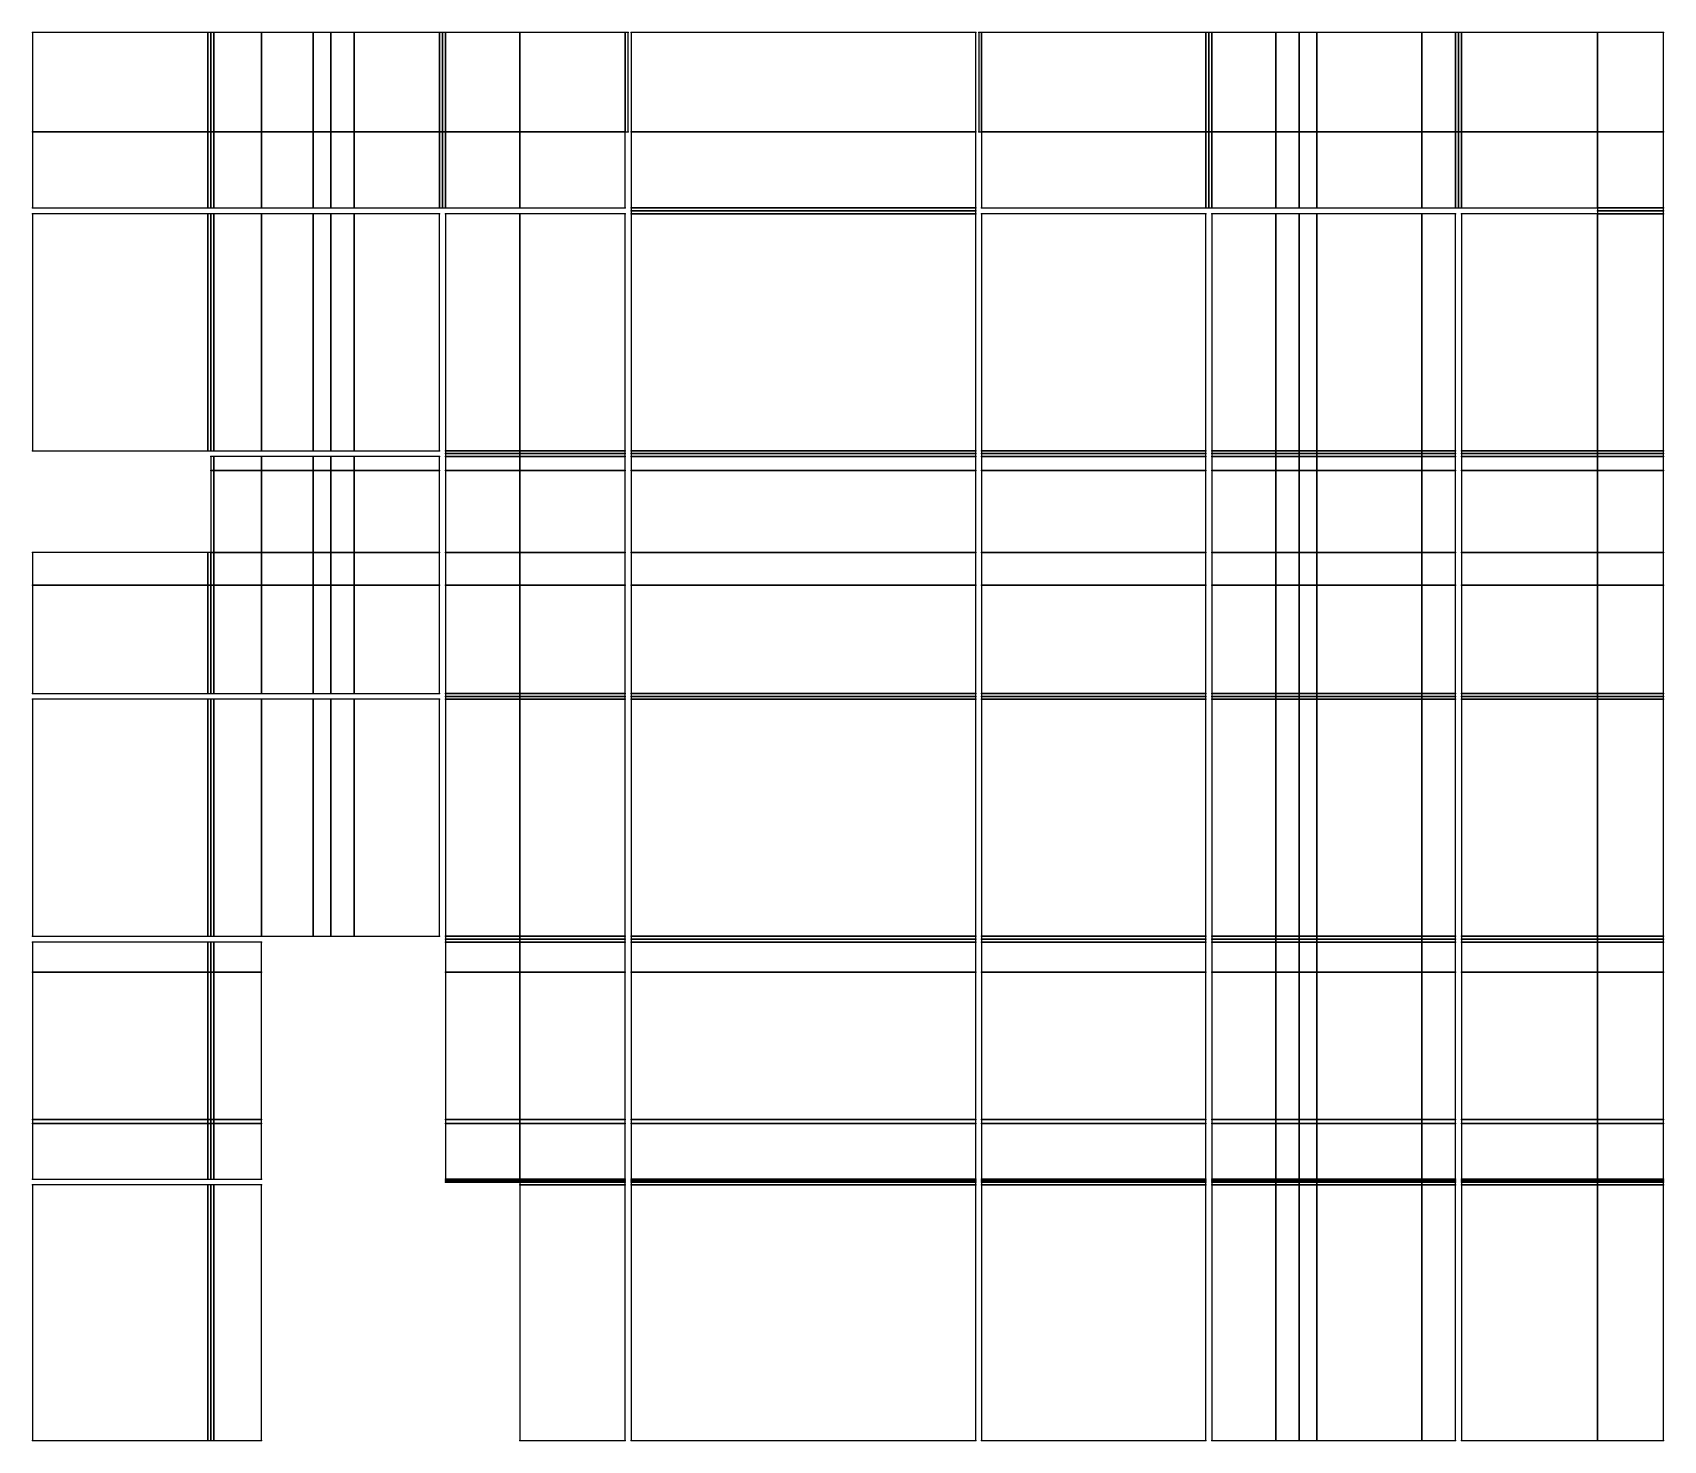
# Model space of a CAD drawing. Extents: x 0 to 55.8, y 0 to 48.2.
import ezdxf

# ---------------------------------------------------------------- set-up
doc = ezdxf.new("R2010")
doc.units = 0
doc.layers.add('points', color=1, linetype='CONTINUOUS')
doc.layers.add('slabs_blocks', color=1, linetype='CONTINUOUS')

msp = doc.modelspace()

# ---------------------------------------------------------------- linework, layer by layer
at = {"layer": 'points', "color": 0}
for p in [(0, 48.159, 4.4196), (5.996, 48.159, 4.4196), (6.096, 48.159, 4.4196), (6.196, 48.159, 4.4196), (7.828, 48.159, 4.4196), (9.596, 48.159, 4.4196), (10.2, 48.159, 4.4196), (11, 48.159, 4.4196), (13.9208, 48.159, 4.4196), (14.0208, 48.159, 4.4196), (14.1208, 48.159, 4.4196), (16.66, 48.159, 4.4196), (20.2708, 48.159, 4.4196), (20.3708, 48.159, 4.4196), (20.4708, 48.159, 4.4196), (32.2596, 48.159, 4.4196), (32.3596, 48.159, 4.4196), (32.4596, 48.159, 4.4196), (40.1336, 48.159, 4.4196), (40.2336, 48.159, 4.4196), (40.3336, 48.159, 4.4196), (42.52, 48.159, 4.4196), (43.32, 48.159, 4.4196), (43.92, 48.159, 4.4196), (47.52, 48.159, 4.4196), (48.668, 48.159, 4.4196), (48.768, 48.159, 4.4196), (48.868, 48.159, 4.4196), (53.52, 48.159, 4.4196), (55.7784, 48.159, 4.4196), (0, 44.77, 4.7752), (0, 44.77, 4.4196), (5.996, 44.77, 4.7752), (5.996, 44.77, 4.4196), (6.096, 44.77, 4.4196), (6.096, 44.77, 4.7752), (6.196, 44.77, 4.7752), (6.196, 44.77, 4.4196), (7.828, 44.77, 4.7752), (7.828, 44.77, 4.4196), (9.596, 44.77, 4.4196), (9.596, 44.77, 4.7752), (10.2, 44.77, 4.7752), (10.2, 44.77, 4.4196), (11, 44.77, 4.7752), (11, 44.77, 4.4196), (13.9208, 44.77, 4.4196), (13.9208, 44.77, 4.7752), (14.0208, 44.77, 4.4196), (14.0208, 44.77, 4.7752), (14.1208, 44.77, 4.4196), (14.1208, 44.77, 4.7752), (16.66, 44.77, 4.4196), (16.66, 44.77, 4.7752), (20.2708, 44.77, 4.4196), (20.2708, 44.77, 4.7752), (20.3708, 44.77, 4.4196), (20.4708, 44.77, 4.4196), (32.2596, 44.77, 4.4196), (32.3596, 44.77, 4.4196), (32.4596, 44.77, 4.4196), (32.4596, 44.77, 4.7752), (40.1336, 44.77, 4.4196), (40.1336, 44.77, 4.7752), (40.2336, 44.77, 4.4196), (40.2336, 44.77, 4.7752), (40.3336, 44.77, 4.4196), (40.3336, 44.77, 4.7752), (42.52, 44.77, 4.4196), (42.52, 44.77, 4.7752), (43.32, 44.77, 4.4196), (43.32, 44.77, 4.7752), (43.92, 44.77, 4.4196), (43.92, 44.77, 4.7752), (47.52, 44.77, 4.4196), (47.52, 44.77, 4.7752), (48.668, 44.77, 4.4196), (48.668, 44.77, 4.7752), (48.768, 44.77, 4.4196), (48.768, 44.77, 4.7752), (48.868, 44.77, 4.4196), (48.868, 44.77, 4.7752), (53.52, 44.77, 4.4196), (53.52, 44.77, 4.7752), (55.7784, 44.77, 4.4196), (0, 42.163, 4.7752), (0, 41.963, 4.7752), (5.996, 42.163, 4.7752), (5.996, 41.963, 4.7752), (6.096, 42.163, 4.7752), (6.096, 41.963, 4.7752), (6.196, 42.163, 4.7752), (6.196, 41.963, 4.7752), (7.828, 42.163, 4.7752), (7.828, 41.963, 4.7752), (9.596, 42.163, 4.7752), (9.596, 41.963, 4.7752), (10.2, 42.163, 4.7752), (10.2, 41.963, 4.7752), (11, 42.163, 4.7752), (11, 41.963, 4.7752), (13.9208, 42.163, 4.7752), (13.9208, 41.963, 4.7752), (14.0208, 42.163, 4.7752), (14.1208, 42.163, 4.7752), (14.1208, 41.963, 4.7752), (16.66, 42.163, 4.7752), (16.66, 41.963, 4.7752), (20.2708, 42.163, 4.7752), (20.2708, 41.963, 4.7752), (20.4708, 42.163, 4.4196), (20.4708, 42.063, 4.4196), (20.4708, 41.963, 4.4196), (32.2596, 42.163, 4.4196), (32.2596, 42.063, 4.4196), (32.2596, 41.963, 4.4196), (32.4596, 42.163, 4.7752), (32.4596, 41.963, 4.7752), (40.1336, 42.163, 4.7752), (40.1336, 41.963, 4.7752), (40.2336, 42.163, 4.7752), (40.3336, 42.163, 4.7752), (40.3336, 41.963, 4.7752), (42.52, 42.163, 4.7752), (42.52, 41.963, 4.7752), (43.32, 42.163, 4.7752), (43.32, 41.963, 4.7752), (43.92, 42.163, 4.7752), (43.92, 41.963, 4.7752), (47.52, 42.163, 4.7752), (47.52, 41.963, 4.7752), (48.668, 42.163, 4.7752), (48.668, 41.963, 4.7752), (48.768, 42.163, 4.7752), (48.868, 42.163, 4.7752), (48.868, 41.963, 4.7752), (53.52, 42.163, 4.4196), (53.52, 42.163, 4.7752), (53.52, 42.063, 4.4196), (53.52, 41.963, 4.4196), (53.52, 41.963, 4.7752), (55.7784, 42.163, 4.4196), (55.7784, 42.063, 4.4196), (55.7784, 41.963, 4.4196), (0, 33.857, 4.7752), (5.996, 33.857, 4.7752), (6.096, 33.857, 4.7752), (6.096, 33.657, 4.7752), (6.196, 33.857, 4.7752), (6.196, 33.657, 4.7752), (7.828, 33.857, 4.7752), (7.828, 33.657, 4.7752), (9.596, 33.857, 4.7752), (9.596, 33.657, 4.7752), (10.2, 33.857, 4.7752), (10.2, 33.657, 4.7752), (11, 33.857, 4.7752), (11, 33.657, 4.7752), (13.9208, 33.857, 4.7752), (13.9208, 33.657, 4.7752), (14.1208, 33.857, 4.7752), (14.1208, 33.757, 4.7752), (14.1208, 33.657, 4.7752), (16.66, 33.857, 4.7752), (16.66, 33.757, 4.7752), (16.66, 33.657, 4.7752), (20.2708, 33.857, 4.7752), (20.2708, 33.757, 4.7752), (20.2708, 33.657, 4.7752), (20.4708, 33.857, 4.4196), (20.4708, 33.757, 4.4196), (20.4708, 33.657, 4.4196), (32.2596, 33.857, 4.4196), (32.2596, 33.757, 4.4196), (32.2596, 33.657, 4.4196), (32.4596, 33.857, 4.7752), (32.4596, 33.757, 4.7752), (32.4596, 33.657, 4.7752), (40.1336, 33.857, 4.7752), (40.1336, 33.757, 4.7752), (40.1336, 33.657, 4.7752), (40.3336, 33.857, 4.7752), (40.3336, 33.757, 4.7752), (40.3336, 33.657, 4.7752), (42.52, 33.857, 4.7752), (42.52, 33.757, 4.7752), (42.52, 33.657, 4.7752), (43.32, 33.857, 4.7752), (43.32, 33.757, 4.7752), (43.32, 33.657, 4.7752), (43.92, 33.857, 4.7752), (43.92, 33.757, 4.7752), (43.92, 33.657, 4.7752), (47.52, 33.857, 4.7752), (47.52, 33.757, 4.7752), (47.52, 33.657, 4.7752), (48.668, 33.857, 4.7752), (48.668, 33.757, 4.7752), (48.668, 33.657, 4.7752), (48.868, 33.857, 4.7752), (48.868, 33.757, 4.7752), (48.868, 33.657, 4.7752), (53.52, 33.857, 4.4196), (53.52, 33.857, 4.7752), (53.52, 33.757, 4.4196), (53.52, 33.757, 4.7752), (53.52, 33.657, 4.4196), (53.52, 33.657, 4.7752), (55.7784, 33.857, 4.4196), (55.7784, 33.757, 4.4196), (55.7784, 33.657, 4.4196), (6.096, 33.183, 4.7752), (6.196, 33.183, 4.7752), (7.828, 33.183, 4.7752), (9.596, 33.183, 4.7752), (10.2, 33.183, 4.7752), (11, 33.183, 4.7752), (13.9208, 33.183, 4.7752), (14.1208, 33.183, 4.7752), (16.66, 33.183, 4.7752), (20.2708, 33.183, 4.7752), (20.4708, 33.183, 4.4196), (32.2596, 33.183, 4.4196), (32.4596, 33.183, 4.7752), (40.1336, 33.183, 4.7752), (40.3336, 33.183, 4.7752), (42.52, 33.183, 4.7752), (43.32, 33.183, 4.7752), (43.92, 33.183, 4.7752), (47.52, 33.183, 4.7752), (48.668, 33.183, 4.7752), (48.868, 33.183, 4.7752), (53.52, 33.183, 4.4196), (53.52, 33.183, 4.7752), (55.7784, 33.183, 4.4196), (0, 30.373, 4.7752), (5.996, 30.373, 4.7752), (6.096, 30.373, 4.7752), (6.196, 30.373, 4.7752), (7.828, 30.373, 4.7752), (9.596, 30.373, 4.7752), (10.2, 30.373, 4.7752), (11, 30.373, 4.7752), (13.9208, 30.373, 4.7752), (14.1208, 30.373, 4.7752), (16.66, 30.373, 4.7752), (20.2708, 30.373, 4.7752), (20.4708, 30.373, 4.4196), (32.2596, 30.373, 4.4196), (32.4596, 30.373, 4.7752), (40.1336, 30.373, 4.7752), (40.3336, 30.373, 4.7752), (42.52, 30.373, 4.7752), (43.32, 30.373, 4.7752), (43.92, 30.373, 4.7752), (47.52, 30.373, 4.7752), (48.668, 30.373, 4.7752), (48.868, 30.373, 4.7752), (53.52, 30.373, 4.4196), (53.52, 30.373, 4.7752), (55.7784, 30.373, 4.4196), (0, 29.257, 4.7752), (5.996, 29.257, 4.7752), (6.096, 29.257, 4.7752), (6.196, 29.257, 4.7752), (7.828, 29.257, 4.7752), (9.596, 29.257, 4.7752), (10.2, 29.257, 4.7752), (11, 29.257, 4.7752), (13.9208, 29.257, 4.7752), (14.1208, 29.257, 4.7752), (16.66, 29.257, 4.7752), (20.2708, 29.257, 4.7752), (20.4708, 29.257, 4.4196), (32.2596, 29.257, 4.4196), (32.4596, 29.257, 4.7752), (40.1336, 29.257, 4.7752), (40.3336, 29.257, 4.7752), (42.52, 29.257, 4.7752), (43.32, 29.257, 4.7752), (43.92, 29.257, 4.7752), (47.52, 29.257, 4.7752), (48.668, 29.257, 4.7752), (48.868, 29.257, 4.7752), (53.52, 29.257, 4.4196), (53.52, 29.257, 4.7752), (55.7784, 29.257, 4.4196), (0, 25.551, 4.7752), (0, 25.351, 4.7752), (5.996, 25.551, 4.7752), (5.996, 25.351, 4.7752), (6.096, 25.551, 4.7752), (6.096, 25.351, 4.7752), (6.196, 25.551, 4.7752), (6.196, 25.351, 4.7752), (7.828, 25.551, 4.7752), (7.828, 25.351, 4.7752), (9.596, 25.551, 4.7752), (9.596, 25.351, 4.7752), (10.2, 25.551, 4.7752), (10.2, 25.351, 4.7752), (11, 25.551, 4.7752), (11, 25.351, 4.7752), (13.9208, 25.551, 4.7752), (13.9208, 25.351, 4.7752), (14.1208, 25.551, 4.7752), (14.1208, 25.451, 4.7752), (14.1208, 25.351, 4.7752), (16.66, 25.551, 4.7752), (16.66, 25.451, 4.7752), (16.66, 25.351, 4.7752), (20.2708, 25.551, 4.7752), (20.2708, 25.451, 4.7752), (20.2708, 25.351, 4.7752), (20.4708, 25.551, 4.4196), (20.4708, 25.451, 4.4196), (20.4708, 25.351, 4.4196), (32.2596, 25.551, 4.4196), (32.2596, 25.451, 4.4196), (32.2596, 25.351, 4.4196), (32.4596, 25.551, 4.7752), (32.4596, 25.451, 4.7752), (32.4596, 25.351, 4.7752), (40.1336, 25.551, 4.7752), (40.1336, 25.451, 4.7752), (40.1336, 25.351, 4.7752), (40.3336, 25.551, 4.7752), (40.3336, 25.451, 4.7752), (40.3336, 25.351, 4.7752), (42.52, 25.551, 4.7752), (42.52, 25.451, 4.7752), (42.52, 25.351, 4.7752), (43.32, 25.551, 4.7752), (43.32, 25.451, 4.7752), (43.32, 25.351, 4.7752), (43.92, 25.551, 4.7752), (43.92, 25.451, 4.7752), (43.92, 25.351, 4.7752), (47.52, 25.551, 4.7752), (47.52, 25.451, 4.7752), (47.52, 25.351, 4.7752), (48.668, 25.551, 4.7752), (48.668, 25.451, 4.7752), (48.668, 25.351, 4.7752), (48.868, 25.551, 4.7752), (48.868, 25.451, 4.7752), (48.868, 25.351, 4.7752), (53.52, 25.551, 4.4196), (53.52, 25.551, 4.7752), (53.52, 25.451, 4.4196), (53.52, 25.451, 4.7752), (53.52, 25.351, 4.4196), (53.52, 25.351, 4.7752), (55.7784, 25.551, 4.4196), (55.7784, 25.451, 4.4196), (55.7784, 25.351, 4.4196), (0, 17.245, 4.7752), (0, 17.045, 4.7752), (5.996, 17.245, 4.7752), (5.996, 17.045, 4.7752), (6.096, 17.245, 4.7752), (6.096, 17.045, 4.7752), (6.196, 17.245, 4.7752), (6.196, 17.045, 4.7752), (7.828, 17.245, 4.7752), (7.828, 17.045, 4.7752), (9.596, 17.245, 4.7752), (10.2, 17.245, 4.7752), (11, 17.245, 4.7752), (13.9208, 17.245, 4.7752), (14.1208, 17.245, 4.7752), (14.1208, 17.145, 4.7752), (14.1208, 17.045, 4.7752), (16.66, 17.245, 4.7752), (16.66, 17.145, 4.7752), (16.66, 17.045, 4.7752), (20.2708, 17.245, 4.7752), (20.2708, 17.145, 4.7752), (20.2708, 17.045, 4.7752), (20.4708, 17.245, 4.4196), (20.4708, 17.145, 4.4196), (20.4708, 17.045, 4.4196), (32.2596, 17.245, 4.4196), (32.2596, 17.145, 4.4196), (32.2596, 17.045, 4.4196), (32.4596, 17.245, 4.7752), (32.4596, 17.145, 4.7752), (32.4596, 17.045, 4.7752), (40.1336, 17.245, 4.7752), (40.1336, 17.145, 4.7752), (40.1336, 17.045, 4.7752), (40.3336, 17.245, 4.7752), (40.3336, 17.145, 4.7752), (40.3336, 17.045, 4.7752), (42.52, 17.245, 4.7752), (42.52, 17.145, 4.7752), (42.52, 17.045, 4.7752), (43.32, 17.245, 4.7752), (43.32, 17.145, 4.7752), (43.32, 17.045, 4.7752), (43.92, 17.245, 4.7752), (43.92, 17.145, 4.7752), (43.92, 17.045, 4.7752), (47.52, 17.245, 4.7752), (47.52, 17.145, 4.7752), (47.52, 17.045, 4.7752), (48.668, 17.245, 4.7752), (48.668, 17.145, 4.7752), (48.668, 17.045, 4.7752), (48.868, 17.245, 4.7752), (48.868, 17.145, 4.7752), (48.868, 17.045, 4.7752), (53.52, 17.245, 4.4196), (53.52, 17.245, 4.7752), (53.52, 17.145, 4.4196), (53.52, 17.145, 4.7752), (53.52, 17.045, 4.4196), (53.52, 17.045, 4.7752), (55.7784, 17.245, 4.4196), (55.7784, 17.145, 4.4196), (55.7784, 17.045, 4.4196), (0, 16.02, 4.7752), (5.996, 16.02, 4.7752), (6.096, 16.02, 4.7752), (6.196, 16.02, 4.7752), (7.828, 16.02, 4.7752), (14.1208, 16.02, 4.7752), (16.66, 16.02, 4.7752), (20.2708, 16.02, 4.7752), (20.4708, 16.02, 4.4196), (32.2596, 16.02, 4.4196), (32.4596, 16.02, 4.7752), (40.1336, 16.02, 4.7752), (40.3336, 16.02, 4.7752), (42.52, 16.02, 4.7752), (43.32, 16.02, 4.7752), (43.92, 16.02, 4.7752), (47.52, 16.02, 4.7752), (48.668, 16.02, 4.7752), (48.868, 16.02, 4.7752), (53.52, 16.02, 4.4196), (53.52, 16.02, 4.7752), (55.7784, 16.02, 4.4196), (0, 10.975, 4.7752), (0, 10.839, 4.7752), (5.996, 10.975, 4.7752), (5.996, 10.839, 4.7752), (6.096, 10.975, 4.7752), (6.096, 10.839, 4.7752), (6.196, 10.975, 4.7752), (6.196, 10.839, 4.7752), (7.828, 10.975, 4.7752), (7.828, 10.839, 4.7752), (14.1208, 10.975, 4.7752), (14.1208, 10.839, 4.7752), (16.66, 10.975, 4.7752), (16.66, 10.839, 4.7752), (20.2708, 10.975, 4.7752), (20.2708, 10.839, 4.7752), (20.4708, 10.975, 4.4196), (20.4708, 10.975, 4.7752), (20.4708, 10.839, 4.4196), (20.4708, 10.839, 4.7752), (32.2596, 10.975, 4.4196), (32.2596, 10.975, 4.7752), (32.2596, 10.839, 4.4196), (32.2596, 10.839, 4.7752), (32.4596, 10.975, 4.7752), (32.4596, 10.839, 4.7752), (40.1336, 10.975, 4.7752), (40.1336, 10.839, 4.7752), (40.3336, 10.975, 4.7752), (40.3336, 10.839, 4.7752), (42.52, 10.975, 4.7752), (42.52, 10.839, 4.7752), (43.32, 10.975, 4.7752), (43.32, 10.839, 4.7752), (43.92, 10.975, 4.7752), (43.92, 10.839, 4.7752), (47.52, 10.975, 4.7752), (47.52, 10.839, 4.7752), (48.668, 10.975, 4.7752), (48.668, 10.839, 4.7752), (48.868, 10.975, 4.7752), (48.868, 10.839, 4.7752), (53.52, 10.975, 4.4196), (53.52, 10.975, 4.7752), (53.52, 10.839, 4.4196), (53.52, 10.839, 4.7752), (55.7784, 10.975, 4.4196), (55.7784, 10.839, 4.4196), (0, 8.939, 4.7752), (5.996, 8.939, 4.7752), (6.096, 8.939, 4.7752), (6.196, 8.939, 4.7752), (7.828, 8.939, 4.7752), (14.1208, 8.939, 4.7752), (16.66, 8.939, 4.7752), (20.2708, 8.939, 4.7752), (20.4708, 8.939, 4.4196), (20.4708, 8.939, 4.7752), (32.2596, 8.939, 4.4196), (32.2596, 8.939, 4.7752), (32.4596, 8.939, 4.7752), (40.1336, 8.939, 4.7752), (40.3336, 8.939, 4.7752), (42.52, 8.939, 4.7752), (43.32, 8.939, 4.7752), (43.92, 8.939, 4.7752), (47.52, 8.939, 4.7752), (48.668, 8.939, 4.7752), (48.868, 8.939, 4.7752), (53.52, 8.939, 4.4196), (53.52, 8.939, 4.7752), (55.7784, 8.939, 4.4196), (0, 8.739, 4.7752), (5.996, 8.739, 4.7752), (6.096, 8.739, 4.7752), (6.196, 8.739, 4.7752), (7.828, 8.739, 4.7752), (14.1208, 8.875, 4.7752), (14.1208, 8.839, 4.7752), (16.66, 8.875, 4.7752), (16.66, 8.839, 4.7752), (16.66, 8.739, 4.7752), (20.2708, 8.875, 4.7752), (20.2708, 8.839, 4.7752), (20.2708, 8.739, 4.7752), (20.4708, 8.875, 4.4196), (20.4708, 8.875, 4.7752), (20.4708, 8.839, 4.4196), (20.4708, 8.839, 4.7752), (20.4708, 8.739, 4.7752), (32.2596, 8.875, 4.4196), (32.2596, 8.875, 4.7752), (32.2596, 8.839, 4.4196), (32.2596, 8.839, 4.7752), (32.2596, 8.739, 4.7752), (32.4596, 8.875, 4.7752), (32.4596, 8.839, 4.7752), (32.4596, 8.739, 4.7752), (40.1336, 8.875, 4.7752), (40.1336, 8.839, 4.7752), (40.1336, 8.739, 4.7752), (40.3336, 8.875, 4.7752), (40.3336, 8.839, 4.7752), (40.3336, 8.739, 4.7752), (42.52, 8.875, 4.7752), (42.52, 8.839, 4.7752), (42.52, 8.739, 4.7752), (43.32, 8.875, 4.7752), (43.32, 8.839, 4.7752), (43.32, 8.739, 4.7752), (43.92, 8.875, 4.7752), (43.92, 8.839, 4.7752), (43.92, 8.739, 4.7752), (47.52, 8.875, 4.7752), (47.52, 8.839, 4.7752), (47.52, 8.739, 4.7752), (48.668, 8.875, 4.7752), (48.668, 8.839, 4.7752), (48.668, 8.739, 4.7752), (48.868, 8.875, 4.7752), (48.868, 8.839, 4.7752), (48.868, 8.739, 4.7752), (53.52, 8.875, 4.4196), (53.52, 8.875, 4.7752), (53.52, 8.839, 4.4196), (53.52, 8.839, 4.7752), (53.52, 8.739, 4.4196), (53.52, 8.739, 4.7752), (55.7784, 8.875, 4.4196), (55.7784, 8.839, 4.4196), (55.7784, 8.739, 4.4196), (0, 0, 4.7752), (5.996, 0, 4.7752), (6.096, 0, 4.7752), (6.196, 0, 4.7752), (7.828, 0, 4.7752), (16.66, 0, 4.7752), (20.2708, 0, 4.7752), (20.4708, 0, 4.7752), (32.2596, 0, 4.7752), (32.4596, 0, 4.7752), (40.1336, 0, 4.7752), (40.3336, 0, 4.7752), (42.52, 0, 4.7752), (43.32, 0, 4.7752), (43.92, 0, 4.7752), (47.52, 0, 4.7752), (48.668, 0, 4.7752), (48.868, 0, 4.7752), (53.52, 0, 4.4196), (53.52, 0, 4.7752), (55.7784, 0, 4.4196)]:
    msp.add_point(p, dxfattribs=at)
at = {"layer": 'slabs_blocks', "color": 0}
for p, q in [((5.996, 48.159, 4.4196), (0, 48.159, 4.4196)), ((0, 48.159, 4.4196), (0, 44.77, 4.4196)), ((5.996, 44.77, 4.4196), (5.996, 48.159, 4.4196)), ((6.096, 48.159, 4.4196), (5.996, 48.159, 4.4196)), ((6.096, 44.77, 4.4196), (6.096, 48.159, 4.4196)), ((6.196, 48.159, 4.4196), (6.096, 48.159, 4.4196)), ((7.828, 48.159, 4.4196), (6.196, 48.159, 4.4196)), ((6.196, 44.77, 4.4196), (6.196, 48.159, 4.4196)), ((9.596, 48.159, 4.4196), (7.828, 48.159, 4.4196)), ((7.828, 44.77, 4.4196), (7.828, 48.159, 4.4196)), ((9.596, 44.77, 4.4196), (9.596, 48.159, 4.4196)), ((10.2, 48.159, 4.4196), (9.596, 48.159, 4.4196)), ((11, 48.159, 4.4196), (10.2, 48.159, 4.4196)), ((10.2, 44.77, 4.4196), (10.2, 48.159, 4.4196)), ((11, 44.77, 4.4196), (11, 48.159, 4.4196)), ((13.9208, 48.159, 4.4196), (11, 48.159, 4.4196)), ((13.9208, 44.77, 4.4196), (13.9208, 48.159, 4.4196)), ((14.0208, 48.159, 4.4196), (13.9208, 48.159, 4.4196)), ((14.0208, 44.77, 4.4196), (14.0208, 48.159, 4.4196)), ((14.1208, 48.159, 4.4196), (14.0208, 48.159, 4.4196)), ((14.1208, 44.77, 4.4196), (14.1208, 48.159, 4.4196)), ((16.66, 48.159, 4.4196), (14.1208, 48.159, 4.4196)), ((20.2708, 48.159, 4.4196), (16.66, 48.159, 4.4196)), ((16.66, 44.77, 4.4196), (16.66, 48.159, 4.4196)), ((20.2708, 44.77, 4.4196), (20.2708, 48.159, 4.4196)), ((20.3708, 48.159, 4.4196), (20.2708, 48.159, 4.4196)), ((20.3708, 44.77, 4.4196), (20.3708, 48.159, 4.4196)), ((32.2596, 48.159, 4.4196), (20.4708, 48.159, 4.4196)), ((20.4708, 48.159, 4.4196), (20.4708, 44.77, 4.4196)), ((32.2596, 44.77, 4.4196), (32.2596, 48.159, 4.4196)), ((32.3596, 48.159, 4.4196), (32.3596, 44.77, 4.4196)), ((32.4596, 48.159, 4.4196), (32.3596, 48.159, 4.4196)), ((40.1336, 48.159, 4.4196), (32.4596, 48.159, 4.4196)), ((32.4596, 44.77, 4.4196), (32.4596, 48.159, 4.4196)), ((40.2336, 48.159, 4.4196), (40.1336, 48.159, 4.4196)), ((40.1336, 44.77, 4.4196), (40.1336, 48.159, 4.4196)), ((40.2336, 44.77, 4.4196), (40.2336, 48.159, 4.4196)), ((40.3336, 48.159, 4.4196), (40.2336, 48.159, 4.4196)), ((40.3336, 44.77, 4.4196), (40.3336, 48.159, 4.4196)), ((42.52, 48.159, 4.4196), (40.3336, 48.159, 4.4196)), ((42.52, 44.77, 4.4196), (42.52, 48.159, 4.4196)), ((43.32, 48.159, 4.4196), (42.52, 48.159, 4.4196)), ((43.32, 44.77, 4.4196), (43.32, 48.159, 4.4196)), ((43.92, 48.159, 4.4196), (43.32, 48.159, 4.4196)), ((43.92, 44.77, 4.4196), (43.92, 48.159, 4.4196)), ((47.52, 48.159, 4.4196), (43.92, 48.159, 4.4196)), ((47.52, 44.77, 4.4196), (47.52, 48.159, 4.4196)), ((48.668, 48.159, 4.4196), (47.52, 48.159, 4.4196)), ((48.668, 44.77, 4.4196), (48.668, 48.159, 4.4196)), ((48.768, 48.159, 4.4196), (48.668, 48.159, 4.4196)), ((48.868, 48.159, 4.4196), (48.768, 48.159, 4.4196)), ((48.768, 44.77, 4.4196), (48.768, 48.159, 4.4196)), ((53.52, 48.159, 4.4196), (48.868, 48.159, 4.4196)), ((48.868, 44.77, 4.4196), (48.868, 48.159, 4.4196)), ((53.52, 44.77, 4.4196), (53.52, 48.159, 4.4196)), ((55.7784, 48.159, 4.4196), (53.52, 48.159, 4.4196)), ((55.7784, 44.77, 4.4196), (55.7784, 48.159, 4.4196)), ((0, 44.77, 4.7752), (0, 42.163, 4.7752)), ((5.996, 44.77, 4.7752), (0, 44.77, 4.7752)), ((0, 44.77, 4.4196), (5.996, 44.77, 4.4196)), ((5.996, 42.163, 4.7752), (5.996, 44.77, 4.7752)), ((6.096, 44.77, 4.7752), (5.996, 44.77, 4.7752)), ((5.996, 44.77, 4.4196), (6.096, 44.77, 4.4196)), ((6.096, 42.163, 4.7752), (6.096, 44.77, 4.7752)), ((6.196, 44.77, 4.7752), (6.096, 44.77, 4.7752)), ((6.096, 44.77, 4.4196), (6.196, 44.77, 4.4196)), ((6.196, 42.163, 4.7752), (6.196, 44.77, 4.7752)), ((7.828, 44.77, 4.7752), (6.196, 44.77, 4.7752)), ((6.196, 44.77, 4.4196), (7.828, 44.77, 4.4196)), ((9.596, 44.77, 4.7752), (7.828, 44.77, 4.7752)), ((7.828, 44.77, 4.4196), (9.596, 44.77, 4.4196)), ((7.828, 42.163, 4.7752), (7.828, 44.77, 4.7752)), ((9.596, 42.163, 4.7752), (9.596, 44.77, 4.7752)), ((10.2, 44.77, 4.7752), (9.596, 44.77, 4.7752)), ((9.596, 44.77, 4.4196), (10.2, 44.77, 4.4196)), ((10.2, 42.163, 4.7752), (10.2, 44.77, 4.7752)), ((11, 44.77, 4.7752), (10.2, 44.77, 4.7752)), ((10.2, 44.77, 4.4196), (11, 44.77, 4.4196)), ((13.9208, 44.77, 4.7752), (11, 44.77, 4.7752)), ((11, 42.163, 4.7752), (11, 44.77, 4.7752)), ((11, 44.77, 4.4196), (13.9208, 44.77, 4.4196)), ((13.9208, 42.163, 4.7752), (13.9208, 44.77, 4.7752)), ((14.0208, 44.77, 4.7752), (13.9208, 44.77, 4.7752)), ((13.9208, 44.77, 4.4196), (14.0208, 44.77, 4.4196)), ((14.0208, 42.163, 4.7752), (14.0208, 44.77, 4.7752)), ((14.1208, 44.77, 4.7752), (14.0208, 44.77, 4.7752)), ((14.0208, 44.77, 4.4196), (14.1208, 44.77, 4.4196)), ((14.1208, 42.163, 4.7752), (14.1208, 44.77, 4.7752)), ((16.66, 44.77, 4.7752), (14.1208, 44.77, 4.7752)), ((14.1208, 44.77, 4.4196), (16.66, 44.77, 4.4196)), ((16.66, 44.77, 4.4196), (20.2708, 44.77, 4.4196)), ((20.2708, 44.77, 4.7752), (16.66, 44.77, 4.7752)), ((16.66, 42.163, 4.7752), (16.66, 44.77, 4.7752)), ((20.2708, 44.77, 4.4196), (20.3708, 44.77, 4.4196)), ((20.2708, 42.163, 4.7752), (20.2708, 44.77, 4.7752)), ((32.2596, 44.77, 4.4196), (20.4708, 44.77, 4.4196)), ((20.4708, 44.77, 4.4196), (20.4708, 42.163, 4.4196)), ((32.2596, 42.163, 4.4196), (32.2596, 44.77, 4.4196)), ((32.3596, 44.77, 4.4196), (32.4596, 44.77, 4.4196)), ((40.1336, 44.77, 4.7752), (32.4596, 44.77, 4.7752)), ((32.4596, 44.77, 4.7752), (32.4596, 42.163, 4.7752)), ((32.4596, 44.77, 4.4196), (40.1336, 44.77, 4.4196)), ((40.1336, 42.163, 4.7752), (40.1336, 44.77, 4.7752)), ((40.2336, 44.77, 4.7752), (40.1336, 44.77, 4.7752)), ((40.1336, 44.77, 4.4196), (40.2336, 44.77, 4.4196)), ((40.2336, 42.163, 4.7752), (40.2336, 44.77, 4.7752)), ((40.3336, 44.77, 4.7752), (40.2336, 44.77, 4.7752)), ((40.2336, 44.77, 4.4196), (40.3336, 44.77, 4.4196)), ((40.3336, 42.163, 4.7752), (40.3336, 44.77, 4.7752)), ((42.52, 44.77, 4.7752), (40.3336, 44.77, 4.7752)), ((40.3336, 44.77, 4.4196), (42.52, 44.77, 4.4196)), ((42.52, 42.163, 4.7752), (42.52, 44.77, 4.7752)), ((43.32, 44.77, 4.7752), (42.52, 44.77, 4.7752)), ((42.52, 44.77, 4.4196), (43.32, 44.77, 4.4196)), ((43.32, 42.163, 4.7752), (43.32, 44.77, 4.7752)), ((43.92, 44.77, 4.7752), (43.32, 44.77, 4.7752)), ((43.32, 44.77, 4.4196), (43.92, 44.77, 4.4196)), ((43.92, 42.163, 4.7752), (43.92, 44.77, 4.7752)), ((43.92, 44.77, 4.4196), (47.52, 44.77, 4.4196)), ((47.52, 44.77, 4.7752), (43.92, 44.77, 4.7752)), ((47.52, 42.163, 4.7752), (47.52, 44.77, 4.7752)), ((47.52, 44.77, 4.4196), (48.668, 44.77, 4.4196)), ((48.668, 44.77, 4.7752), (47.52, 44.77, 4.7752)), ((48.768, 44.77, 4.7752), (48.668, 44.77, 4.7752)), ((48.668, 42.163, 4.7752), (48.668, 44.77, 4.7752)), ((48.668, 44.77, 4.4196), (48.768, 44.77, 4.4196)), ((48.768, 42.163, 4.7752), (48.768, 44.77, 4.7752)), ((48.868, 44.77, 4.7752), (48.768, 44.77, 4.7752)), ((48.768, 44.77, 4.4196), (48.868, 44.77, 4.4196)), ((48.868, 44.77, 4.4196), (53.52, 44.77, 4.4196)), ((48.868, 42.163, 4.7752), (48.868, 44.77, 4.7752)), ((53.52, 44.77, 4.7752), (48.868, 44.77, 4.7752)), ((53.52, 42.163, 4.7752), (53.52, 44.77, 4.7752)), ((55.7784, 44.77, 4.4196), (53.52, 44.77, 4.4196)), ((53.52, 44.77, 4.4196), (53.52, 42.163, 4.4196)), ((55.7784, 42.163, 4.4196), (55.7784, 44.77, 4.4196)), ((0, 42.163, 4.7752), (5.996, 42.163, 4.7752)), ((5.996, 41.963, 4.7752), (0, 41.963, 4.7752)), ((0, 41.963, 4.7752), (0, 33.857, 4.7752)), ((5.996, 42.163, 4.7752), (6.096, 42.163, 4.7752)), ((6.096, 41.963, 4.7752), (5.996, 41.963, 4.7752)), ((5.996, 33.857, 4.7752), (5.996, 41.963, 4.7752)), ((6.096, 42.163, 4.7752), (6.196, 42.163, 4.7752)), ((6.096, 33.857, 4.7752), (6.096, 41.963, 4.7752)), ((6.196, 41.963, 4.7752), (6.096, 41.963, 4.7752)), ((6.196, 42.163, 4.7752), (7.828, 42.163, 4.7752)), ((6.196, 33.857, 4.7752), (6.196, 41.963, 4.7752)), ((7.828, 41.963, 4.7752), (6.196, 41.963, 4.7752)), ((7.828, 42.163, 4.7752), (9.596, 42.163, 4.7752)), ((7.828, 33.857, 4.7752), (7.828, 41.963, 4.7752)), ((9.596, 41.963, 4.7752), (7.828, 41.963, 4.7752)), ((9.596, 42.163, 4.7752), (10.2, 42.163, 4.7752)), ((9.596, 33.857, 4.7752), (9.596, 41.963, 4.7752)), ((10.2, 41.963, 4.7752), (9.596, 41.963, 4.7752)), ((10.2, 42.163, 4.7752), (11, 42.163, 4.7752)), ((10.2, 33.857, 4.7752), (10.2, 41.963, 4.7752)), ((11, 41.963, 4.7752), (10.2, 41.963, 4.7752)), ((11, 42.163, 4.7752), (13.9208, 42.163, 4.7752)), ((13.9208, 41.963, 4.7752), (11, 41.963, 4.7752)), ((11, 33.857, 4.7752), (11, 41.963, 4.7752)), ((13.9208, 42.163, 4.7752), (14.0208, 42.163, 4.7752)), ((13.9208, 33.857, 4.7752), (13.9208, 41.963, 4.7752)), ((14.0208, 42.163, 4.7752), (14.1208, 42.163, 4.7752)), ((14.1208, 42.163, 4.7752), (16.66, 42.163, 4.7752)), ((14.1208, 41.963, 4.7752), (14.1208, 33.857, 4.7752)), ((16.66, 41.963, 4.7752), (14.1208, 41.963, 4.7752)), ((16.66, 42.163, 4.7752), (20.2708, 42.163, 4.7752)), ((16.66, 33.857, 4.7752), (16.66, 41.963, 4.7752)), ((20.2708, 41.963, 4.7752), (16.66, 41.963, 4.7752)), ((20.2708, 33.857, 4.7752), (20.2708, 41.963, 4.7752)), ((32.2596, 42.163, 4.4196), (20.4708, 42.163, 4.4196)), ((20.4708, 42.163, 4.4196), (20.4708, 42.063, 4.4196)), ((32.2596, 42.063, 4.4196), (20.4708, 42.063, 4.4196)), ((20.4708, 42.063, 4.4196), (20.4708, 41.963, 4.4196)), ((32.2596, 41.963, 4.4196), (20.4708, 41.963, 4.4196)), ((20.4708, 41.963, 4.4196), (20.4708, 33.857, 4.4196)), ((32.2596, 42.063, 4.4196), (32.2596, 42.163, 4.4196)), ((32.2596, 41.963, 4.4196), (32.2596, 42.063, 4.4196)), ((32.2596, 33.857, 4.4196), (32.2596, 41.963, 4.4196)), ((32.4596, 42.163, 4.7752), (40.1336, 42.163, 4.7752)), ((40.1336, 41.963, 4.7752), (32.4596, 41.963, 4.7752)), ((32.4596, 41.963, 4.7752), (32.4596, 33.857, 4.7752)), ((40.1336, 42.163, 4.7752), (40.2336, 42.163, 4.7752)), ((40.1336, 33.857, 4.7752), (40.1336, 41.963, 4.7752)), ((40.2336, 42.163, 4.7752), (40.3336, 42.163, 4.7752)), ((40.3336, 42.163, 4.7752), (42.52, 42.163, 4.7752)), ((40.3336, 41.963, 4.7752), (40.3336, 33.857, 4.7752)), ((42.52, 41.963, 4.7752), (40.3336, 41.963, 4.7752)), ((42.52, 42.163, 4.7752), (43.32, 42.163, 4.7752)), ((42.52, 33.857, 4.7752), (42.52, 41.963, 4.7752)), ((43.32, 41.963, 4.7752), (42.52, 41.963, 4.7752)), ((43.32, 42.163, 4.7752), (43.92, 42.163, 4.7752)), ((43.32, 33.857, 4.7752), (43.32, 41.963, 4.7752)), ((43.92, 41.963, 4.7752), (43.32, 41.963, 4.7752)), ((43.92, 42.163, 4.7752), (47.52, 42.163, 4.7752)), ((43.92, 33.857, 4.7752), (43.92, 41.963, 4.7752)), ((47.52, 41.963, 4.7752), (43.92, 41.963, 4.7752)), ((47.52, 42.163, 4.7752), (48.668, 42.163, 4.7752)), ((47.52, 33.857, 4.7752), (47.52, 41.963, 4.7752)), ((48.668, 41.963, 4.7752), (47.52, 41.963, 4.7752)), ((48.668, 42.163, 4.7752), (48.768, 42.163, 4.7752)), ((48.668, 33.857, 4.7752), (48.668, 41.963, 4.7752)), ((48.768, 42.163, 4.7752), (48.868, 42.163, 4.7752)), ((48.868, 42.163, 4.7752), (53.52, 42.163, 4.7752)), ((48.868, 41.963, 4.7752), (48.868, 33.857, 4.7752)), ((53.52, 41.963, 4.7752), (48.868, 41.963, 4.7752)), ((55.7784, 42.163, 4.4196), (53.52, 42.163, 4.4196)), ((53.52, 42.163, 4.4196), (53.52, 42.063, 4.4196)), ((55.7784, 42.063, 4.4196), (53.52, 42.063, 4.4196)), ((53.52, 42.063, 4.4196), (53.52, 41.963, 4.4196)), ((53.52, 33.857, 4.7752), (53.52, 41.963, 4.7752)), ((53.52, 41.963, 4.4196), (53.52, 33.857, 4.4196)), ((55.7784, 41.963, 4.4196), (53.52, 41.963, 4.4196)), ((55.7784, 42.063, 4.4196), (55.7784, 42.163, 4.4196)), ((55.7784, 41.963, 4.4196), (55.7784, 42.063, 4.4196)), ((55.7784, 33.857, 4.4196), (55.7784, 41.963, 4.4196)), ((0, 33.857, 4.7752), (5.996, 33.857, 4.7752)), ((5.996, 33.857, 4.7752), (6.096, 33.857, 4.7752)), ((6.096, 33.857, 4.7752), (6.196, 33.857, 4.7752)), ((6.196, 33.657, 4.7752), (6.096, 33.657, 4.7752)), ((6.096, 33.657, 4.7752), (6.096, 33.183, 4.7752)), ((6.196, 33.857, 4.7752), (7.828, 33.857, 4.7752)), ((6.196, 33.183, 4.7752), (6.196, 33.657, 4.7752)), ((7.828, 33.657, 4.7752), (6.196, 33.657, 4.7752)), ((7.828, 33.857, 4.7752), (9.596, 33.857, 4.7752)), ((7.828, 33.183, 4.7752), (7.828, 33.657, 4.7752)), ((9.596, 33.657, 4.7752), (7.828, 33.657, 4.7752)), ((9.596, 33.857, 4.7752), (10.2, 33.857, 4.7752)), ((9.596, 33.183, 4.7752), (9.596, 33.657, 4.7752)), ((10.2, 33.657, 4.7752), (9.596, 33.657, 4.7752)), ((10.2, 33.857, 4.7752), (11, 33.857, 4.7752)), ((10.2, 33.183, 4.7752), (10.2, 33.657, 4.7752)), ((11, 33.657, 4.7752), (10.2, 33.657, 4.7752)), ((11, 33.857, 4.7752), (13.9208, 33.857, 4.7752)), ((11, 33.183, 4.7752), (11, 33.657, 4.7752)), ((13.9208, 33.657, 4.7752), (11, 33.657, 4.7752)), ((13.9208, 33.183, 4.7752), (13.9208, 33.657, 4.7752)), ((16.66, 33.857, 4.7752), (14.1208, 33.857, 4.7752)), ((14.1208, 33.857, 4.7752), (14.1208, 33.757, 4.7752)), ((16.66, 33.757, 4.7752), (14.1208, 33.757, 4.7752)), ((14.1208, 33.757, 4.7752), (14.1208, 33.657, 4.7752)), ((16.66, 33.657, 4.7752), (14.1208, 33.657, 4.7752)), ((14.1208, 33.657, 4.7752), (14.1208, 33.183, 4.7752)), ((16.66, 33.757, 4.7752), (16.66, 33.857, 4.7752)), ((20.2708, 33.857, 4.7752), (16.66, 33.857, 4.7752)), ((16.66, 33.657, 4.7752), (16.66, 33.757, 4.7752)), ((20.2708, 33.757, 4.7752), (16.66, 33.757, 4.7752)), ((20.2708, 33.657, 4.7752), (16.66, 33.657, 4.7752)), ((16.66, 33.183, 4.7752), (16.66, 33.657, 4.7752)), ((20.2708, 33.757, 4.7752), (20.2708, 33.857, 4.7752)), ((20.2708, 33.657, 4.7752), (20.2708, 33.757, 4.7752)), ((20.2708, 33.183, 4.7752), (20.2708, 33.657, 4.7752)), ((32.2596, 33.857, 4.4196), (20.4708, 33.857, 4.4196)), ((20.4708, 33.857, 4.4196), (20.4708, 33.757, 4.4196)), ((32.2596, 33.757, 4.4196), (20.4708, 33.757, 4.4196)), ((20.4708, 33.757, 4.4196), (20.4708, 33.657, 4.4196)), ((32.2596, 33.657, 4.4196), (20.4708, 33.657, 4.4196)), ((20.4708, 33.657, 4.4196), (20.4708, 33.183, 4.4196)), ((32.2596, 33.757, 4.4196), (32.2596, 33.857, 4.4196)), ((32.2596, 33.657, 4.4196), (32.2596, 33.757, 4.4196)), ((32.2596, 33.183, 4.4196), (32.2596, 33.657, 4.4196)), ((32.4596, 33.857, 4.7752), (32.4596, 33.757, 4.7752)), ((40.1336, 33.857, 4.7752), (32.4596, 33.857, 4.7752)), ((40.1336, 33.757, 4.7752), (32.4596, 33.757, 4.7752)), ((32.4596, 33.757, 4.7752), (32.4596, 33.657, 4.7752)), ((40.1336, 33.657, 4.7752), (32.4596, 33.657, 4.7752)), ((32.4596, 33.657, 4.7752), (32.4596, 33.183, 4.7752)), ((40.1336, 33.757, 4.7752), (40.1336, 33.857, 4.7752)), ((40.1336, 33.657, 4.7752), (40.1336, 33.757, 4.7752)), ((40.1336, 33.183, 4.7752), (40.1336, 33.657, 4.7752)), ((42.52, 33.857, 4.7752), (40.3336, 33.857, 4.7752)), ((40.3336, 33.857, 4.7752), (40.3336, 33.757, 4.7752)), ((40.3336, 33.757, 4.7752), (40.3336, 33.657, 4.7752)), ((42.52, 33.757, 4.7752), (40.3336, 33.757, 4.7752)), ((40.3336, 33.657, 4.7752), (40.3336, 33.183, 4.7752)), ((42.52, 33.657, 4.7752), (40.3336, 33.657, 4.7752)), ((42.52, 33.757, 4.7752), (42.52, 33.857, 4.7752)), ((43.32, 33.857, 4.7752), (42.52, 33.857, 4.7752)), ((42.52, 33.657, 4.7752), (42.52, 33.757, 4.7752)), ((43.32, 33.757, 4.7752), (42.52, 33.757, 4.7752)), ((43.32, 33.657, 4.7752), (42.52, 33.657, 4.7752)), ((42.52, 33.183, 4.7752), (42.52, 33.657, 4.7752)), ((43.32, 33.757, 4.7752), (43.32, 33.857, 4.7752)), ((43.92, 33.857, 4.7752), (43.32, 33.857, 4.7752)), ((43.32, 33.657, 4.7752), (43.32, 33.757, 4.7752)), ((43.92, 33.757, 4.7752), (43.32, 33.757, 4.7752)), ((43.32, 33.183, 4.7752), (43.32, 33.657, 4.7752)), ((43.92, 33.657, 4.7752), (43.32, 33.657, 4.7752)), ((47.52, 33.857, 4.7752), (43.92, 33.857, 4.7752)), ((43.92, 33.757, 4.7752), (43.92, 33.857, 4.7752)), ((43.92, 33.657, 4.7752), (43.92, 33.757, 4.7752)), ((47.52, 33.757, 4.7752), (43.92, 33.757, 4.7752)), ((43.92, 33.183, 4.7752), (43.92, 33.657, 4.7752)), ((47.52, 33.657, 4.7752), (43.92, 33.657, 4.7752)), ((47.52, 33.757, 4.7752), (47.52, 33.857, 4.7752)), ((48.668, 33.857, 4.7752), (47.52, 33.857, 4.7752)), ((48.668, 33.757, 4.7752), (47.52, 33.757, 4.7752)), ((47.52, 33.657, 4.7752), (47.52, 33.757, 4.7752)), ((47.52, 33.183, 4.7752), (47.52, 33.657, 4.7752)), ((48.668, 33.657, 4.7752), (47.52, 33.657, 4.7752)), ((48.668, 33.757, 4.7752), (48.668, 33.857, 4.7752)), ((48.668, 33.657, 4.7752), (48.668, 33.757, 4.7752)), ((48.668, 33.183, 4.7752), (48.668, 33.657, 4.7752)), ((53.52, 33.857, 4.7752), (48.868, 33.857, 4.7752)), ((48.868, 33.857, 4.7752), (48.868, 33.757, 4.7752)), ((53.52, 33.757, 4.7752), (48.868, 33.757, 4.7752)), ((48.868, 33.757, 4.7752), (48.868, 33.657, 4.7752)), ((53.52, 33.657, 4.7752), (48.868, 33.657, 4.7752)), ((48.868, 33.657, 4.7752), (48.868, 33.183, 4.7752)), ((53.52, 33.757, 4.7752), (53.52, 33.857, 4.7752)), ((55.7784, 33.857, 4.4196), (53.52, 33.857, 4.4196)), ((53.52, 33.857, 4.4196), (53.52, 33.757, 4.4196)), ((53.52, 33.657, 4.7752), (53.52, 33.757, 4.7752)), ((55.7784, 33.757, 4.4196), (53.52, 33.757, 4.4196)), ((53.52, 33.757, 4.4196), (53.52, 33.657, 4.4196)), ((53.52, 33.183, 4.7752), (53.52, 33.657, 4.7752)), ((55.7784, 33.657, 4.4196), (53.52, 33.657, 4.4196)), ((53.52, 33.657, 4.4196), (53.52, 33.183, 4.4196)), ((55.7784, 33.757, 4.4196), (55.7784, 33.857, 4.4196)), ((55.7784, 33.657, 4.4196), (55.7784, 33.757, 4.4196)), ((55.7784, 33.183, 4.4196), (55.7784, 33.657, 4.4196)), ((6.196, 33.183, 4.7752), (6.096, 33.183, 4.7752)), ((6.096, 33.183, 4.7752), (6.096, 30.373, 4.7752)), ((7.828, 33.183, 4.7752), (6.196, 33.183, 4.7752)), ((6.196, 30.373, 4.7752), (6.196, 33.183, 4.7752)), ((7.828, 30.373, 4.7752), (7.828, 33.183, 4.7752)), ((9.596, 33.183, 4.7752), (7.828, 33.183, 4.7752)), ((9.596, 30.373, 4.7752), (9.596, 33.183, 4.7752)), ((10.2, 33.183, 4.7752), (9.596, 33.183, 4.7752)), ((10.2, 30.373, 4.7752), (10.2, 33.183, 4.7752)), ((11, 33.183, 4.7752), (10.2, 33.183, 4.7752)), ((11, 30.373, 4.7752), (11, 33.183, 4.7752)), ((13.9208, 33.183, 4.7752), (11, 33.183, 4.7752)), ((13.9208, 30.373, 4.7752), (13.9208, 33.183, 4.7752)), ((16.66, 33.183, 4.7752), (14.1208, 33.183, 4.7752)), ((14.1208, 33.183, 4.7752), (14.1208, 30.373, 4.7752)), ((16.66, 30.373, 4.7752), (16.66, 33.183, 4.7752)), ((20.2708, 33.183, 4.7752), (16.66, 33.183, 4.7752)), ((20.2708, 30.373, 4.7752), (20.2708, 33.183, 4.7752)), ((32.2596, 33.183, 4.4196), (20.4708, 33.183, 4.4196)), ((20.4708, 33.183, 4.4196), (20.4708, 30.373, 4.4196)), ((32.2596, 30.373, 4.4196), (32.2596, 33.183, 4.4196)), ((40.1336, 33.183, 4.7752), (32.4596, 33.183, 4.7752)), ((32.4596, 33.183, 4.7752), (32.4596, 30.373, 4.7752)), ((40.1336, 30.373, 4.7752), (40.1336, 33.183, 4.7752)), ((42.52, 33.183, 4.7752), (40.3336, 33.183, 4.7752)), ((40.3336, 33.183, 4.7752), (40.3336, 30.373, 4.7752)), ((43.32, 33.183, 4.7752), (42.52, 33.183, 4.7752)), ((42.52, 30.373, 4.7752), (42.52, 33.183, 4.7752)), ((43.32, 30.373, 4.7752), (43.32, 33.183, 4.7752)), ((43.92, 33.183, 4.7752), (43.32, 33.183, 4.7752)), ((43.92, 30.373, 4.7752), (43.92, 33.183, 4.7752)), ((47.52, 33.183, 4.7752), (43.92, 33.183, 4.7752)), ((47.52, 30.373, 4.7752), (47.52, 33.183, 4.7752)), ((48.668, 33.183, 4.7752), (47.52, 33.183, 4.7752)), ((48.668, 30.373, 4.7752), (48.668, 33.183, 4.7752)), ((53.52, 33.183, 4.7752), (48.868, 33.183, 4.7752)), ((48.868, 33.183, 4.7752), (48.868, 30.373, 4.7752)), ((53.52, 30.373, 4.7752), (53.52, 33.183, 4.7752)), ((55.7784, 33.183, 4.4196), (53.52, 33.183, 4.4196)), ((53.52, 33.183, 4.4196), (53.52, 30.373, 4.4196)), ((55.7784, 30.373, 4.4196), (55.7784, 33.183, 4.4196)), ((5.996, 30.373, 4.7752), (0, 30.373, 4.7752)), ((0, 30.373, 4.7752), (0, 29.257, 4.7752)), ((5.996, 29.257, 4.7752), (5.996, 30.373, 4.7752)), ((6.096, 30.373, 4.7752), (5.996, 30.373, 4.7752)), ((6.096, 29.257, 4.7752), (6.096, 30.373, 4.7752)), ((6.196, 30.373, 4.7752), (6.096, 30.373, 4.7752)), ((6.196, 29.257, 4.7752), (6.196, 30.373, 4.7752)), ((7.828, 30.373, 4.7752), (6.196, 30.373, 4.7752)), ((9.596, 30.373, 4.7752), (7.828, 30.373, 4.7752)), ((7.828, 29.257, 4.7752), (7.828, 30.373, 4.7752)), ((9.596, 29.257, 4.7752), (9.596, 30.373, 4.7752)), ((10.2, 30.373, 4.7752), (9.596, 30.373, 4.7752)), ((10.2, 29.257, 4.7752), (10.2, 30.373, 4.7752)), ((11, 30.373, 4.7752), (10.2, 30.373, 4.7752)), ((11, 29.257, 4.7752), (11, 30.373, 4.7752)), ((13.9208, 30.373, 4.7752), (11, 30.373, 4.7752)), ((13.9208, 29.257, 4.7752), (13.9208, 30.373, 4.7752)), ((16.66, 30.373, 4.7752), (14.1208, 30.373, 4.7752)), ((14.1208, 30.373, 4.7752), (14.1208, 29.257, 4.7752)), ((16.66, 29.257, 4.7752), (16.66, 30.373, 4.7752)), ((20.2708, 30.373, 4.7752), (16.66, 30.373, 4.7752)), ((20.2708, 29.257, 4.7752), (20.2708, 30.373, 4.7752)), ((32.2596, 30.373, 4.4196), (20.4708, 30.373, 4.4196)), ((20.4708, 30.373, 4.4196), (20.4708, 29.257, 4.4196)), ((32.2596, 29.257, 4.4196), (32.2596, 30.373, 4.4196)), ((40.1336, 30.373, 4.7752), (32.4596, 30.373, 4.7752)), ((32.4596, 30.373, 4.7752), (32.4596, 29.257, 4.7752)), ((40.1336, 29.257, 4.7752), (40.1336, 30.373, 4.7752)), ((42.52, 30.373, 4.7752), (40.3336, 30.373, 4.7752)), ((40.3336, 30.373, 4.7752), (40.3336, 29.257, 4.7752)), ((42.52, 29.257, 4.7752), (42.52, 30.373, 4.7752)), ((43.32, 30.373, 4.7752), (42.52, 30.373, 4.7752)), ((43.92, 30.373, 4.7752), (43.32, 30.373, 4.7752)), ((43.32, 29.257, 4.7752), (43.32, 30.373, 4.7752)), ((43.92, 29.257, 4.7752), (43.92, 30.373, 4.7752)), ((47.52, 30.373, 4.7752), (43.92, 30.373, 4.7752)), ((47.52, 29.257, 4.7752), (47.52, 30.373, 4.7752)), ((48.668, 30.373, 4.7752), (47.52, 30.373, 4.7752)), ((48.668, 29.257, 4.7752), (48.668, 30.373, 4.7752)), ((53.52, 30.373, 4.7752), (48.868, 30.373, 4.7752)), ((48.868, 30.373, 4.7752), (48.868, 29.257, 4.7752)), ((53.52, 29.257, 4.7752), (53.52, 30.373, 4.7752)), ((55.7784, 30.373, 4.4196), (53.52, 30.373, 4.4196)), ((53.52, 30.373, 4.4196), (53.52, 29.257, 4.4196)), ((55.7784, 29.257, 4.4196), (55.7784, 30.373, 4.4196)), ((5.996, 29.257, 4.7752), (0, 29.257, 4.7752)), ((0, 29.257, 4.7752), (0, 25.551, 4.7752)), ((5.996, 25.551, 4.7752), (5.996, 29.257, 4.7752)), ((6.096, 29.257, 4.7752), (5.996, 29.257, 4.7752)), ((6.196, 29.257, 4.7752), (6.096, 29.257, 4.7752)), ((6.096, 25.551, 4.7752), (6.096, 29.257, 4.7752)), ((7.828, 29.257, 4.7752), (6.196, 29.257, 4.7752)), ((6.196, 25.551, 4.7752), (6.196, 29.257, 4.7752)), ((9.596, 29.257, 4.7752), (7.828, 29.257, 4.7752)), ((7.828, 25.551, 4.7752), (7.828, 29.257, 4.7752)), ((9.596, 25.551, 4.7752), (9.596, 29.257, 4.7752)), ((10.2, 29.257, 4.7752), (9.596, 29.257, 4.7752)), ((10.2, 25.551, 4.7752), (10.2, 29.257, 4.7752)), ((11, 29.257, 4.7752), (10.2, 29.257, 4.7752)), ((11, 25.551, 4.7752), (11, 29.257, 4.7752)), ((13.9208, 29.257, 4.7752), (11, 29.257, 4.7752)), ((13.9208, 25.551, 4.7752), (13.9208, 29.257, 4.7752)), ((16.66, 29.257, 4.7752), (14.1208, 29.257, 4.7752)), ((14.1208, 29.257, 4.7752), (14.1208, 25.551, 4.7752)), ((16.66, 25.551, 4.7752), (16.66, 29.257, 4.7752)), ((20.2708, 29.257, 4.7752), (16.66, 29.257, 4.7752)), ((20.2708, 25.551, 4.7752), (20.2708, 29.257, 4.7752)), ((32.2596, 29.257, 4.4196), (20.4708, 29.257, 4.4196)), ((20.4708, 29.257, 4.4196), (20.4708, 25.551, 4.4196)), ((32.2596, 25.551, 4.4196), (32.2596, 29.257, 4.4196)), ((40.1336, 29.257, 4.7752), (32.4596, 29.257, 4.7752)), ((32.4596, 29.257, 4.7752), (32.4596, 25.551, 4.7752)), ((40.1336, 25.551, 4.7752), (40.1336, 29.257, 4.7752)), ((42.52, 29.257, 4.7752), (40.3336, 29.257, 4.7752)), ((40.3336, 29.257, 4.7752), (40.3336, 25.551, 4.7752)), ((42.52, 25.551, 4.7752), (42.52, 29.257, 4.7752)), ((43.32, 29.257, 4.7752), (42.52, 29.257, 4.7752)), ((43.32, 25.551, 4.7752), (43.32, 29.257, 4.7752)), ((43.92, 29.257, 4.7752), (43.32, 29.257, 4.7752)), ((43.92, 25.551, 4.7752), (43.92, 29.257, 4.7752)), ((47.52, 29.257, 4.7752), (43.92, 29.257, 4.7752)), ((47.52, 25.551, 4.7752), (47.52, 29.257, 4.7752)), ((48.668, 29.257, 4.7752), (47.52, 29.257, 4.7752)), ((48.668, 25.551, 4.7752), (48.668, 29.257, 4.7752)), ((53.52, 29.257, 4.7752), (48.868, 29.257, 4.7752)), ((48.868, 29.257, 4.7752), (48.868, 25.551, 4.7752)), ((53.52, 25.551, 4.7752), (53.52, 29.257, 4.7752)), ((55.7784, 29.257, 4.4196), (53.52, 29.257, 4.4196)), ((53.52, 29.257, 4.4196), (53.52, 25.551, 4.4196)), ((55.7784, 25.551, 4.4196), (55.7784, 29.257, 4.4196)), ((0, 25.551, 4.7752), (5.996, 25.551, 4.7752)), ((5.996, 25.351, 4.7752), (0, 25.351, 4.7752)), ((0, 25.351, 4.7752), (0, 17.245, 4.7752)), ((5.996, 25.551, 4.7752), (6.096, 25.551, 4.7752)), ((5.996, 17.245, 4.7752), (5.996, 25.351, 4.7752)), ((6.096, 25.351, 4.7752), (5.996, 25.351, 4.7752)), ((6.096, 25.551, 4.7752), (6.196, 25.551, 4.7752)), ((6.096, 17.245, 4.7752), (6.096, 25.351, 4.7752)), ((6.196, 25.351, 4.7752), (6.096, 25.351, 4.7752)), ((6.196, 25.551, 4.7752), (7.828, 25.551, 4.7752)), ((6.196, 17.245, 4.7752), (6.196, 25.351, 4.7752)), ((7.828, 25.351, 4.7752), (6.196, 25.351, 4.7752)), ((7.828, 25.551, 4.7752), (9.596, 25.551, 4.7752)), ((9.596, 25.351, 4.7752), (7.828, 25.351, 4.7752)), ((7.828, 17.245, 4.7752), (7.828, 25.351, 4.7752)), ((9.596, 25.551, 4.7752), (10.2, 25.551, 4.7752)), ((9.596, 17.245, 4.7752), (9.596, 25.351, 4.7752)), ((10.2, 25.351, 4.7752), (9.596, 25.351, 4.7752)), ((10.2, 25.551, 4.7752), (11, 25.551, 4.7752)), ((10.2, 17.245, 4.7752), (10.2, 25.351, 4.7752)), ((11, 25.351, 4.7752), (10.2, 25.351, 4.7752)), ((11, 25.551, 4.7752), (13.9208, 25.551, 4.7752)), ((11, 17.245, 4.7752), (11, 25.351, 4.7752)), ((13.9208, 25.351, 4.7752), (11, 25.351, 4.7752)), ((13.9208, 17.245, 4.7752), (13.9208, 25.351, 4.7752)), ((16.66, 25.551, 4.7752), (14.1208, 25.551, 4.7752)), ((14.1208, 25.551, 4.7752), (14.1208, 25.451, 4.7752)), ((16.66, 25.451, 4.7752), (14.1208, 25.451, 4.7752)), ((14.1208, 25.451, 4.7752), (14.1208, 25.351, 4.7752)), ((16.66, 25.351, 4.7752), (14.1208, 25.351, 4.7752)), ((14.1208, 25.351, 4.7752), (14.1208, 17.245, 4.7752)), ((16.66, 25.451, 4.7752), (16.66, 25.551, 4.7752)), ((20.2708, 25.551, 4.7752), (16.66, 25.551, 4.7752)), ((20.2708, 25.451, 4.7752), (16.66, 25.451, 4.7752)), ((16.66, 25.351, 4.7752), (16.66, 25.451, 4.7752)), ((20.2708, 25.351, 4.7752), (16.66, 25.351, 4.7752)), ((16.66, 17.245, 4.7752), (16.66, 25.351, 4.7752)), ((20.2708, 25.451, 4.7752), (20.2708, 25.551, 4.7752)), ((20.2708, 25.351, 4.7752), (20.2708, 25.451, 4.7752)), ((20.2708, 17.245, 4.7752), (20.2708, 25.351, 4.7752)), ((32.2596, 25.551, 4.4196), (20.4708, 25.551, 4.4196)), ((20.4708, 25.551, 4.4196), (20.4708, 25.451, 4.4196)), ((32.2596, 25.451, 4.4196), (20.4708, 25.451, 4.4196)), ((20.4708, 25.451, 4.4196), (20.4708, 25.351, 4.4196)), ((32.2596, 25.351, 4.4196), (20.4708, 25.351, 4.4196)), ((20.4708, 25.351, 4.4196), (20.4708, 17.245, 4.4196)), ((32.2596, 25.451, 4.4196), (32.2596, 25.551, 4.4196)), ((32.2596, 25.351, 4.4196), (32.2596, 25.451, 4.4196)), ((32.2596, 17.245, 4.4196), (32.2596, 25.351, 4.4196)), ((40.1336, 25.551, 4.7752), (32.4596, 25.551, 4.7752)), ((32.4596, 25.551, 4.7752), (32.4596, 25.451, 4.7752)), ((40.1336, 25.451, 4.7752), (32.4596, 25.451, 4.7752)), ((32.4596, 25.451, 4.7752), (32.4596, 25.351, 4.7752)), ((32.4596, 25.351, 4.7752), (32.4596, 17.245, 4.7752)), ((40.1336, 25.351, 4.7752), (32.4596, 25.351, 4.7752)), ((40.1336, 25.451, 4.7752), (40.1336, 25.551, 4.7752)), ((40.1336, 25.351, 4.7752), (40.1336, 25.451, 4.7752)), ((40.1336, 17.245, 4.7752), (40.1336, 25.351, 4.7752)), ((40.3336, 25.551, 4.7752), (40.3336, 25.451, 4.7752)), ((42.52, 25.551, 4.7752), (40.3336, 25.551, 4.7752)), ((42.52, 25.451, 4.7752), (40.3336, 25.451, 4.7752)), ((40.3336, 25.451, 4.7752), (40.3336, 25.351, 4.7752)), ((42.52, 25.351, 4.7752), (40.3336, 25.351, 4.7752)), ((40.3336, 25.351, 4.7752), (40.3336, 17.245, 4.7752)), ((42.52, 25.451, 4.7752), (42.52, 25.551, 4.7752)), ((43.32, 25.551, 4.7752), (42.52, 25.551, 4.7752)), ((43.32, 25.451, 4.7752), (42.52, 25.451, 4.7752)), ((42.52, 25.351, 4.7752), (42.52, 25.451, 4.7752)), ((42.52, 17.245, 4.7752), (42.52, 25.351, 4.7752)), ((43.32, 25.351, 4.7752), (42.52, 25.351, 4.7752)), ((43.32, 25.451, 4.7752), (43.32, 25.551, 4.7752)), ((43.92, 25.551, 4.7752), (43.32, 25.551, 4.7752)), ((43.32, 25.351, 4.7752), (43.32, 25.451, 4.7752)), ((43.92, 25.451, 4.7752), (43.32, 25.451, 4.7752)), ((43.32, 17.245, 4.7752), (43.32, 25.351, 4.7752)), ((43.92, 25.351, 4.7752), (43.32, 25.351, 4.7752)), ((43.92, 25.451, 4.7752), (43.92, 25.551, 4.7752)), ((47.52, 25.551, 4.7752), (43.92, 25.551, 4.7752)), ((43.92, 25.351, 4.7752), (43.92, 25.451, 4.7752)), ((47.52, 25.451, 4.7752), (43.92, 25.451, 4.7752)), ((43.92, 17.245, 4.7752), (43.92, 25.351, 4.7752)), ((47.52, 25.351, 4.7752), (43.92, 25.351, 4.7752)), ((47.52, 25.451, 4.7752), (47.52, 25.551, 4.7752)), ((48.668, 25.551, 4.7752), (47.52, 25.551, 4.7752)), ((48.668, 25.451, 4.7752), (47.52, 25.451, 4.7752)), ((47.52, 25.351, 4.7752), (47.52, 25.451, 4.7752)), ((48.668, 25.351, 4.7752), (47.52, 25.351, 4.7752)), ((47.52, 17.245, 4.7752), (47.52, 25.351, 4.7752)), ((48.668, 25.451, 4.7752), (48.668, 25.551, 4.7752)), ((48.668, 25.351, 4.7752), (48.668, 25.451, 4.7752)), ((48.668, 17.245, 4.7752), (48.668, 25.351, 4.7752)), ((53.52, 25.551, 4.7752), (48.868, 25.551, 4.7752)), ((48.868, 25.551, 4.7752), (48.868, 25.451, 4.7752)), ((48.868, 25.451, 4.7752), (48.868, 25.351, 4.7752)), ((53.52, 25.451, 4.7752), (48.868, 25.451, 4.7752)), ((53.52, 25.351, 4.7752), (48.868, 25.351, 4.7752)), ((48.868, 25.351, 4.7752), (48.868, 17.245, 4.7752)), ((53.52, 25.451, 4.7752), (53.52, 25.551, 4.7752)), ((55.7784, 25.551, 4.4196), (53.52, 25.551, 4.4196)), ((53.52, 25.551, 4.4196), (53.52, 25.451, 4.4196)), ((53.52, 25.351, 4.7752), (53.52, 25.451, 4.7752)), ((55.7784, 25.451, 4.4196), (53.52, 25.451, 4.4196)), ((53.52, 25.451, 4.4196), (53.52, 25.351, 4.4196)), ((55.7784, 25.351, 4.4196), (53.52, 25.351, 4.4196)), ((53.52, 25.351, 4.4196), (53.52, 17.245, 4.4196)), ((53.52, 17.245, 4.7752), (53.52, 25.351, 4.7752)), ((55.7784, 25.451, 4.4196), (55.7784, 25.551, 4.4196)), ((55.7784, 25.351, 4.4196), (55.7784, 25.451, 4.4196)), ((55.7784, 17.245, 4.4196), (55.7784, 25.351, 4.4196)), ((0, 17.245, 4.7752), (5.996, 17.245, 4.7752)), ((5.996, 17.045, 4.7752), (0, 17.045, 4.7752)), ((0, 17.045, 4.7752), (0, 16.02, 4.7752)), ((5.996, 17.245, 4.7752), (6.096, 17.245, 4.7752)), ((5.996, 16.02, 4.7752), (5.996, 17.045, 4.7752)), ((6.096, 17.045, 4.7752), (5.996, 17.045, 4.7752)), ((6.096, 17.245, 4.7752), (6.196, 17.245, 4.7752)), ((6.096, 16.02, 4.7752), (6.096, 17.045, 4.7752)), ((6.196, 17.045, 4.7752), (6.096, 17.045, 4.7752)), ((6.196, 17.245, 4.7752), (7.828, 17.245, 4.7752)), ((6.196, 16.02, 4.7752), (6.196, 17.045, 4.7752)), ((7.828, 17.045, 4.7752), (6.196, 17.045, 4.7752)), ((7.828, 17.245, 4.7752), (9.596, 17.245, 4.7752)), ((7.828, 16.02, 4.7752), (7.828, 17.045, 4.7752)), ((9.596, 17.245, 4.7752), (10.2, 17.245, 4.7752)), ((10.2, 17.245, 4.7752), (11, 17.245, 4.7752)), ((11, 17.245, 4.7752), (13.9208, 17.245, 4.7752)), ((16.66, 17.245, 4.7752), (14.1208, 17.245, 4.7752)), ((14.1208, 17.245, 4.7752), (14.1208, 17.145, 4.7752)), ((14.1208, 17.145, 4.7752), (14.1208, 17.045, 4.7752)), ((16.66, 17.145, 4.7752), (14.1208, 17.145, 4.7752)), ((16.66, 17.045, 4.7752), (14.1208, 17.045, 4.7752)), ((14.1208, 17.045, 4.7752), (14.1208, 16.02, 4.7752)), ((20.2708, 17.245, 4.7752), (16.66, 17.245, 4.7752)), ((16.66, 17.145, 4.7752), (16.66, 17.245, 4.7752)), ((20.2708, 17.145, 4.7752), (16.66, 17.145, 4.7752)), ((16.66, 17.045, 4.7752), (16.66, 17.145, 4.7752)), ((16.66, 16.02, 4.7752), (16.66, 17.045, 4.7752)), ((20.2708, 17.045, 4.7752), (16.66, 17.045, 4.7752)), ((20.2708, 17.145, 4.7752), (20.2708, 17.245, 4.7752)), ((20.2708, 17.045, 4.7752), (20.2708, 17.145, 4.7752)), ((20.2708, 16.02, 4.7752), (20.2708, 17.045, 4.7752)), ((32.2596, 17.245, 4.4196), (20.4708, 17.245, 4.4196)), ((20.4708, 17.245, 4.4196), (20.4708, 17.145, 4.4196)), ((32.2596, 17.145, 4.4196), (20.4708, 17.145, 4.4196)), ((20.4708, 17.145, 4.4196), (20.4708, 17.045, 4.4196)), ((32.2596, 17.045, 4.4196), (20.4708, 17.045, 4.4196)), ((20.4708, 17.045, 4.4196), (20.4708, 16.02, 4.4196)), ((32.2596, 17.145, 4.4196), (32.2596, 17.245, 4.4196)), ((32.2596, 17.045, 4.4196), (32.2596, 17.145, 4.4196)), ((32.2596, 16.02, 4.4196), (32.2596, 17.045, 4.4196)), ((32.4596, 17.245, 4.7752), (32.4596, 17.145, 4.7752)), ((40.1336, 17.245, 4.7752), (32.4596, 17.245, 4.7752)), ((40.1336, 17.145, 4.7752), (32.4596, 17.145, 4.7752)), ((32.4596, 17.145, 4.7752), (32.4596, 17.045, 4.7752)), ((40.1336, 17.045, 4.7752), (32.4596, 17.045, 4.7752)), ((32.4596, 17.045, 4.7752), (32.4596, 16.02, 4.7752)), ((40.1336, 17.145, 4.7752), (40.1336, 17.245, 4.7752)), ((40.1336, 17.045, 4.7752), (40.1336, 17.145, 4.7752)), ((40.1336, 16.02, 4.7752), (40.1336, 17.045, 4.7752)), ((40.3336, 17.245, 4.7752), (40.3336, 17.145, 4.7752)), ((42.52, 17.245, 4.7752), (40.3336, 17.245, 4.7752)), ((42.52, 17.145, 4.7752), (40.3336, 17.145, 4.7752)), ((40.3336, 17.145, 4.7752), (40.3336, 17.045, 4.7752)), ((42.52, 17.045, 4.7752), (40.3336, 17.045, 4.7752)), ((40.3336, 17.045, 4.7752), (40.3336, 16.02, 4.7752)), ((43.32, 17.245, 4.7752), (42.52, 17.245, 4.7752)), ((42.52, 17.145, 4.7752), (42.52, 17.245, 4.7752)), ((42.52, 17.045, 4.7752), (42.52, 17.145, 4.7752)), ((43.32, 17.145, 4.7752), (42.52, 17.145, 4.7752)), ((43.32, 17.045, 4.7752), (42.52, 17.045, 4.7752)), ((42.52, 16.02, 4.7752), (42.52, 17.045, 4.7752)), ((43.32, 17.145, 4.7752), (43.32, 17.245, 4.7752)), ((43.92, 17.245, 4.7752), (43.32, 17.245, 4.7752)), ((43.32, 17.045, 4.7752), (43.32, 17.145, 4.7752)), ((43.92, 17.145, 4.7752), (43.32, 17.145, 4.7752)), ((43.92, 17.045, 4.7752), (43.32, 17.045, 4.7752)), ((43.32, 16.02, 4.7752), (43.32, 17.045, 4.7752)), ((43.92, 17.145, 4.7752), (43.92, 17.245, 4.7752)), ((47.52, 17.245, 4.7752), (43.92, 17.245, 4.7752)), ((43.92, 17.045, 4.7752), (43.92, 17.145, 4.7752)), ((47.52, 17.145, 4.7752), (43.92, 17.145, 4.7752)), ((43.92, 16.02, 4.7752), (43.92, 17.045, 4.7752)), ((47.52, 17.045, 4.7752), (43.92, 17.045, 4.7752)), ((48.668, 17.245, 4.7752), (47.52, 17.245, 4.7752)), ((47.52, 17.145, 4.7752), (47.52, 17.245, 4.7752)), ((47.52, 17.045, 4.7752), (47.52, 17.145, 4.7752)), ((48.668, 17.145, 4.7752), (47.52, 17.145, 4.7752)), ((47.52, 16.02, 4.7752), (47.52, 17.045, 4.7752)), ((48.668, 17.045, 4.7752), (47.52, 17.045, 4.7752)), ((48.668, 17.145, 4.7752), (48.668, 17.245, 4.7752)), ((48.668, 17.045, 4.7752), (48.668, 17.145, 4.7752)), ((48.668, 16.02, 4.7752), (48.668, 17.045, 4.7752)), ((53.52, 17.245, 4.7752), (48.868, 17.245, 4.7752)), ((48.868, 17.245, 4.7752), (48.868, 17.145, 4.7752)), ((53.52, 17.145, 4.7752), (48.868, 17.145, 4.7752)), ((48.868, 17.145, 4.7752), (48.868, 17.045, 4.7752)), ((53.52, 17.045, 4.7752), (48.868, 17.045, 4.7752)), ((48.868, 17.045, 4.7752), (48.868, 16.02, 4.7752)), ((53.52, 17.145, 4.7752), (53.52, 17.245, 4.7752)), ((55.7784, 17.245, 4.4196), (53.52, 17.245, 4.4196)), ((53.52, 17.245, 4.4196), (53.52, 17.145, 4.4196)), ((53.52, 17.045, 4.7752), (53.52, 17.145, 4.7752)), ((55.7784, 17.145, 4.4196), (53.52, 17.145, 4.4196)), ((53.52, 17.145, 4.4196), (53.52, 17.045, 4.4196)), ((55.7784, 17.045, 4.4196), (53.52, 17.045, 4.4196)), ((53.52, 16.02, 4.7752), (53.52, 17.045, 4.7752)), ((53.52, 17.045, 4.4196), (53.52, 16.02, 4.4196)), ((55.7784, 17.145, 4.4196), (55.7784, 17.245, 4.4196)), ((55.7784, 17.045, 4.4196), (55.7784, 17.145, 4.4196)), ((55.7784, 16.02, 4.4196), (55.7784, 17.045, 4.4196)), ((5.996, 16.02, 4.7752), (0, 16.02, 4.7752)), ((0, 16.02, 4.7752), (0, 10.975, 4.7752)), ((6.096, 16.02, 4.7752), (5.996, 16.02, 4.7752)), ((5.996, 10.975, 4.7752), (5.996, 16.02, 4.7752)), ((6.096, 10.975, 4.7752), (6.096, 16.02, 4.7752)), ((6.196, 16.02, 4.7752), (6.096, 16.02, 4.7752)), ((6.196, 10.975, 4.7752), (6.196, 16.02, 4.7752)), ((7.828, 16.02, 4.7752), (6.196, 16.02, 4.7752)), ((7.828, 10.975, 4.7752), (7.828, 16.02, 4.7752)), ((16.66, 16.02, 4.7752), (14.1208, 16.02, 4.7752)), ((14.1208, 16.02, 4.7752), (14.1208, 10.975, 4.7752)), ((16.66, 10.975, 4.7752), (16.66, 16.02, 4.7752)), ((20.2708, 16.02, 4.7752), (16.66, 16.02, 4.7752)), ((20.2708, 10.975, 4.7752), (20.2708, 16.02, 4.7752)), ((20.4708, 16.02, 4.4196), (20.4708, 10.975, 4.4196)), ((32.2596, 16.02, 4.4196), (20.4708, 16.02, 4.4196)), ((32.2596, 10.975, 4.4196), (32.2596, 16.02, 4.4196)), ((40.1336, 16.02, 4.7752), (32.4596, 16.02, 4.7752)), ((32.4596, 16.02, 4.7752), (32.4596, 10.975, 4.7752)), ((40.1336, 10.975, 4.7752), (40.1336, 16.02, 4.7752)), ((42.52, 16.02, 4.7752), (40.3336, 16.02, 4.7752)), ((40.3336, 16.02, 4.7752), (40.3336, 10.975, 4.7752)), ((42.52, 10.975, 4.7752), (42.52, 16.02, 4.7752)), ((43.32, 16.02, 4.7752), (42.52, 16.02, 4.7752)), ((43.32, 10.975, 4.7752), (43.32, 16.02, 4.7752)), ((43.92, 16.02, 4.7752), (43.32, 16.02, 4.7752)), ((47.52, 16.02, 4.7752), (43.92, 16.02, 4.7752)), ((43.92, 10.975, 4.7752), (43.92, 16.02, 4.7752)), ((47.52, 10.975, 4.7752), (47.52, 16.02, 4.7752)), ((48.668, 16.02, 4.7752), (47.52, 16.02, 4.7752)), ((48.668, 10.975, 4.7752), (48.668, 16.02, 4.7752)), ((53.52, 16.02, 4.7752), (48.868, 16.02, 4.7752)), ((48.868, 16.02, 4.7752), (48.868, 10.975, 4.7752)), ((53.52, 10.975, 4.7752), (53.52, 16.02, 4.7752)), ((55.7784, 16.02, 4.4196), (53.52, 16.02, 4.4196)), ((53.52, 16.02, 4.4196), (53.52, 10.975, 4.4196)), ((55.7784, 10.975, 4.4196), (55.7784, 16.02, 4.4196)), ((5.996, 10.975, 4.7752), (0, 10.975, 4.7752)), ((0, 10.975, 4.7752), (0, 10.839, 4.7752)), ((5.996, 10.839, 4.7752), (0, 10.839, 4.7752)), ((0, 10.839, 4.7752), (0, 8.939, 4.7752)), ((5.996, 10.839, 4.7752), (5.996, 10.975, 4.7752)), ((6.096, 10.975, 4.7752), (5.996, 10.975, 4.7752)), ((5.996, 8.939, 4.7752), (5.996, 10.839, 4.7752)), ((6.096, 10.839, 4.7752), (5.996, 10.839, 4.7752)), ((6.096, 10.839, 4.7752), (6.096, 10.975, 4.7752)), ((6.196, 10.975, 4.7752), (6.096, 10.975, 4.7752)), ((6.096, 8.939, 4.7752), (6.096, 10.839, 4.7752)), ((6.196, 10.839, 4.7752), (6.096, 10.839, 4.7752)), ((6.196, 10.839, 4.7752), (6.196, 10.975, 4.7752)), ((7.828, 10.975, 4.7752), (6.196, 10.975, 4.7752)), ((6.196, 8.939, 4.7752), (6.196, 10.839, 4.7752)), ((7.828, 10.839, 4.7752), (6.196, 10.839, 4.7752)), ((7.828, 10.839, 4.7752), (7.828, 10.975, 4.7752)), ((7.828, 8.939, 4.7752), (7.828, 10.839, 4.7752)), ((16.66, 10.975, 4.7752), (14.1208, 10.975, 4.7752)), ((14.1208, 10.975, 4.7752), (14.1208, 10.839, 4.7752)), ((14.1208, 10.839, 4.7752), (14.1208, 8.939, 4.7752)), ((16.66, 10.839, 4.7752), (14.1208, 10.839, 4.7752)), ((16.66, 10.839, 4.7752), (16.66, 10.975, 4.7752)), ((20.2708, 10.975, 4.7752), (16.66, 10.975, 4.7752)), ((16.66, 8.939, 4.7752), (16.66, 10.839, 4.7752)), ((20.2708, 10.839, 4.7752), (16.66, 10.839, 4.7752)), ((20.2708, 10.839, 4.7752), (20.2708, 10.975, 4.7752)), ((20.2708, 8.939, 4.7752), (20.2708, 10.839, 4.7752)), ((32.2596, 10.975, 4.7752), (20.4708, 10.975, 4.7752)), ((20.4708, 10.975, 4.7752), (20.4708, 10.839, 4.7752)), ((20.4708, 10.975, 4.4196), (20.4708, 10.839, 4.4196)), ((32.2596, 10.975, 4.4196), (20.4708, 10.975, 4.4196)), ((32.2596, 10.839, 4.7752), (20.4708, 10.839, 4.7752)), ((20.4708, 10.839, 4.7752), (20.4708, 8.939, 4.7752)), ((32.2596, 10.839, 4.4196), (20.4708, 10.839, 4.4196)), ((20.4708, 10.839, 4.4196), (20.4708, 8.939, 4.4196)), ((32.2596, 10.839, 4.7752), (32.2596, 10.975, 4.7752)), ((32.2596, 10.839, 4.4196), (32.2596, 10.975, 4.4196)), ((32.2596, 8.939, 4.4196), (32.2596, 10.839, 4.4196)), ((32.2596, 8.939, 4.7752), (32.2596, 10.839, 4.7752)), ((40.1336, 10.975, 4.7752), (32.4596, 10.975, 4.7752)), ((32.4596, 10.975, 4.7752), (32.4596, 10.839, 4.7752)), ((40.1336, 10.839, 4.7752), (32.4596, 10.839, 4.7752)), ((32.4596, 10.839, 4.7752), (32.4596, 8.939, 4.7752)), ((40.1336, 10.839, 4.7752), (40.1336, 10.975, 4.7752)), ((40.1336, 8.939, 4.7752), (40.1336, 10.839, 4.7752)), ((40.3336, 10.975, 4.7752), (40.3336, 10.839, 4.7752)), ((42.52, 10.975, 4.7752), (40.3336, 10.975, 4.7752)), ((42.52, 10.839, 4.7752), (40.3336, 10.839, 4.7752)), ((40.3336, 10.839, 4.7752), (40.3336, 8.939, 4.7752)), ((42.52, 10.839, 4.7752), (42.52, 10.975, 4.7752)), ((43.32, 10.975, 4.7752), (42.52, 10.975, 4.7752)), ((42.52, 8.939, 4.7752), (42.52, 10.839, 4.7752)), ((43.32, 10.839, 4.7752), (42.52, 10.839, 4.7752)), ((43.32, 10.839, 4.7752), (43.32, 10.975, 4.7752)), ((43.92, 10.975, 4.7752), (43.32, 10.975, 4.7752)), ((43.32, 8.939, 4.7752), (43.32, 10.839, 4.7752)), ((43.92, 10.839, 4.7752), (43.32, 10.839, 4.7752)), ((43.92, 10.839, 4.7752), (43.92, 10.975, 4.7752)), ((47.52, 10.975, 4.7752), (43.92, 10.975, 4.7752)), ((43.92, 8.939, 4.7752), (43.92, 10.839, 4.7752)), ((47.52, 10.839, 4.7752), (43.92, 10.839, 4.7752)), ((47.52, 10.839, 4.7752), (47.52, 10.975, 4.7752)), ((48.668, 10.975, 4.7752), (47.52, 10.975, 4.7752)), ((48.668, 10.839, 4.7752), (47.52, 10.839, 4.7752)), ((47.52, 8.939, 4.7752), (47.52, 10.839, 4.7752)), ((48.668, 10.839, 4.7752), (48.668, 10.975, 4.7752)), ((48.668, 8.939, 4.7752), (48.668, 10.839, 4.7752)), ((53.52, 10.975, 4.7752), (48.868, 10.975, 4.7752)), ((48.868, 10.975, 4.7752), (48.868, 10.839, 4.7752)), ((48.868, 10.839, 4.7752), (48.868, 8.939, 4.7752)), ((53.52, 10.839, 4.7752), (48.868, 10.839, 4.7752)), ((53.52, 10.839, 4.7752), (53.52, 10.975, 4.7752)), ((55.7784, 10.975, 4.4196), (53.52, 10.975, 4.4196)), ((53.52, 10.975, 4.4196), (53.52, 10.839, 4.4196)), ((53.52, 10.839, 4.4196), (53.52, 8.939, 4.4196)), ((53.52, 8.939, 4.7752), (53.52, 10.839, 4.7752)), ((55.7784, 10.839, 4.4196), (53.52, 10.839, 4.4196)), ((55.7784, 10.839, 4.4196), (55.7784, 10.975, 4.4196)), ((55.7784, 8.939, 4.4196), (55.7784, 10.839, 4.4196)), ((0, 8.939, 4.7752), (5.996, 8.939, 4.7752)), ((5.996, 8.939, 4.7752), (6.096, 8.939, 4.7752)), ((6.096, 8.939, 4.7752), (6.196, 8.939, 4.7752)), ((6.196, 8.939, 4.7752), (7.828, 8.939, 4.7752)), ((16.66, 8.939, 4.7752), (14.1208, 8.939, 4.7752)), ((14.1208, 8.939, 4.7752), (14.1208, 8.875, 4.7752)), ((16.66, 8.875, 4.7752), (16.66, 8.939, 4.7752)), ((20.2708, 8.939, 4.7752), (16.66, 8.939, 4.7752)), ((20.2708, 8.875, 4.7752), (20.2708, 8.939, 4.7752)), ((32.2596, 8.939, 4.7752), (20.4708, 8.939, 4.7752)), ((20.4708, 8.939, 4.7752), (20.4708, 8.875, 4.7752)), ((32.2596, 8.939, 4.4196), (20.4708, 8.939, 4.4196)), ((20.4708, 8.939, 4.4196), (20.4708, 8.875, 4.4196)), ((32.2596, 8.875, 4.7752), (32.2596, 8.939, 4.7752)), ((32.2596, 8.875, 4.4196), (32.2596, 8.939, 4.4196)), ((32.4596, 8.939, 4.7752), (32.4596, 8.875, 4.7752)), ((40.1336, 8.939, 4.7752), (32.4596, 8.939, 4.7752)), ((40.1336, 8.875, 4.7752), (40.1336, 8.939, 4.7752)), ((42.52, 8.939, 4.7752), (40.3336, 8.939, 4.7752)), ((40.3336, 8.939, 4.7752), (40.3336, 8.875, 4.7752)), ((42.52, 8.875, 4.7752), (42.52, 8.939, 4.7752)), ((43.32, 8.939, 4.7752), (42.52, 8.939, 4.7752)), ((43.32, 8.875, 4.7752), (43.32, 8.939, 4.7752)), ((43.92, 8.939, 4.7752), (43.32, 8.939, 4.7752)), ((47.52, 8.939, 4.7752), (43.92, 8.939, 4.7752)), ((43.92, 8.875, 4.7752), (43.92, 8.939, 4.7752)), ((47.52, 8.875, 4.7752), (47.52, 8.939, 4.7752)), ((48.668, 8.939, 4.7752), (47.52, 8.939, 4.7752)), ((48.668, 8.875, 4.7752), (48.668, 8.939, 4.7752)), ((53.52, 8.939, 4.7752), (48.868, 8.939, 4.7752)), ((48.868, 8.939, 4.7752), (48.868, 8.875, 4.7752)), ((53.52, 8.875, 4.7752), (53.52, 8.939, 4.7752)), ((55.7784, 8.939, 4.4196), (53.52, 8.939, 4.4196)), ((53.52, 8.939, 4.4196), (53.52, 8.875, 4.4196)), ((55.7784, 8.875, 4.4196), (55.7784, 8.939, 4.4196)), ((5.996, 8.739, 4.7752), (0, 8.739, 4.7752)), ((0, 8.739, 4.7752), (0, 0, 4.7752)), ((5.996, 0, 4.7752), (5.996, 8.739, 4.7752)), ((6.096, 8.739, 4.7752), (5.996, 8.739, 4.7752)), ((6.096, 0, 4.7752), (6.096, 8.739, 4.7752)), ((6.196, 8.739, 4.7752), (6.096, 8.739, 4.7752)), ((6.196, 0, 4.7752), (6.196, 8.739, 4.7752)), ((7.828, 8.739, 4.7752), (6.196, 8.739, 4.7752)), ((7.828, 0, 4.7752), (7.828, 8.739, 4.7752)), ((14.1208, 8.875, 4.7752), (14.1208, 8.839, 4.7752)), ((16.66, 8.875, 4.7752), (14.1208, 8.875, 4.7752)), ((14.1208, 8.839, 4.7752), (16.66, 8.839, 4.7752)), ((16.66, 8.839, 4.7752), (16.66, 8.875, 4.7752)), ((20.2708, 8.875, 4.7752), (16.66, 8.875, 4.7752)), ((20.2708, 8.839, 4.7752), (16.66, 8.839, 4.7752)), ((16.66, 8.839, 4.7752), (16.66, 8.739, 4.7752)), ((20.2708, 8.739, 4.7752), (16.66, 8.739, 4.7752)), ((16.66, 8.739, 4.7752), (16.66, 0, 4.7752)), ((20.2708, 8.839, 4.7752), (20.2708, 8.875, 4.7752)), ((20.2708, 8.739, 4.7752), (20.2708, 8.839, 4.7752)), ((20.2708, 0, 4.7752), (20.2708, 8.739, 4.7752)), ((32.2596, 8.875, 4.7752), (20.4708, 8.875, 4.7752)), ((20.4708, 8.875, 4.7752), (20.4708, 8.839, 4.7752)), ((32.2596, 8.875, 4.4196), (20.4708, 8.875, 4.4196)), ((20.4708, 8.875, 4.4196), (20.4708, 8.839, 4.4196)), ((32.2596, 8.839, 4.7752), (20.4708, 8.839, 4.7752)), ((20.4708, 8.839, 4.7752), (20.4708, 8.739, 4.7752)), ((20.4708, 8.839, 4.4196), (32.2596, 8.839, 4.4196)), ((32.2596, 8.739, 4.7752), (20.4708, 8.739, 4.7752)), ((20.4708, 8.739, 4.7752), (20.4708, 0, 4.7752)), ((32.2596, 8.839, 4.7752), (32.2596, 8.875, 4.7752)), ((32.2596, 8.839, 4.4196), (32.2596, 8.875, 4.4196)), ((32.2596, 8.739, 4.7752), (32.2596, 8.839, 4.7752)), ((32.2596, 0, 4.7752), (32.2596, 8.739, 4.7752)), ((40.1336, 8.875, 4.7752), (32.4596, 8.875, 4.7752)), ((32.4596, 8.875, 4.7752), (32.4596, 8.839, 4.7752)), ((40.1336, 8.839, 4.7752), (32.4596, 8.839, 4.7752)), ((32.4596, 8.839, 4.7752), (32.4596, 8.739, 4.7752)), ((40.1336, 8.739, 4.7752), (32.4596, 8.739, 4.7752)), ((32.4596, 8.739, 4.7752), (32.4596, 0, 4.7752)), ((40.1336, 8.839, 4.7752), (40.1336, 8.875, 4.7752)), ((40.1336, 8.739, 4.7752), (40.1336, 8.839, 4.7752)), ((40.1336, 0, 4.7752), (40.1336, 8.739, 4.7752)), ((40.3336, 8.875, 4.7752), (40.3336, 8.839, 4.7752)), ((42.52, 8.875, 4.7752), (40.3336, 8.875, 4.7752)), ((42.52, 8.839, 4.7752), (40.3336, 8.839, 4.7752)), ((40.3336, 8.839, 4.7752), (40.3336, 8.739, 4.7752)), ((42.52, 8.739, 4.7752), (40.3336, 8.739, 4.7752)), ((40.3336, 8.739, 4.7752), (40.3336, 0, 4.7752)), ((42.52, 8.839, 4.7752), (42.52, 8.875, 4.7752)), ((43.32, 8.875, 4.7752), (42.52, 8.875, 4.7752)), ((43.32, 8.839, 4.7752), (42.52, 8.839, 4.7752)), ((42.52, 8.739, 4.7752), (42.52, 8.839, 4.7752)), ((42.52, 0, 4.7752), (42.52, 8.739, 4.7752)), ((43.32, 8.739, 4.7752), (42.52, 8.739, 4.7752)), ((43.32, 8.839, 4.7752), (43.32, 8.875, 4.7752)), ((43.92, 8.875, 4.7752), (43.32, 8.875, 4.7752)), ((43.92, 8.839, 4.7752), (43.32, 8.839, 4.7752)), ((43.32, 8.739, 4.7752), (43.32, 8.839, 4.7752)), ((43.92, 8.739, 4.7752), (43.32, 8.739, 4.7752)), ((43.32, 0, 4.7752), (43.32, 8.739, 4.7752)), ((43.92, 8.839, 4.7752), (43.92, 8.875, 4.7752)), ((47.52, 8.875, 4.7752), (43.92, 8.875, 4.7752)), ((43.92, 8.739, 4.7752), (43.92, 8.839, 4.7752)), ((47.52, 8.839, 4.7752), (43.92, 8.839, 4.7752)), ((43.92, 0, 4.7752), (43.92, 8.739, 4.7752)), ((47.52, 8.739, 4.7752), (43.92, 8.739, 4.7752)), ((47.52, 8.839, 4.7752), (47.52, 8.875, 4.7752)), ((48.668, 8.875, 4.7752), (47.52, 8.875, 4.7752)), ((47.52, 8.739, 4.7752), (47.52, 8.839, 4.7752)), ((48.668, 8.839, 4.7752), (47.52, 8.839, 4.7752)), ((47.52, 0, 4.7752), (47.52, 8.739, 4.7752)), ((48.668, 8.739, 4.7752), (47.52, 8.739, 4.7752)), ((48.668, 8.839, 4.7752), (48.668, 8.875, 4.7752)), ((48.668, 8.739, 4.7752), (48.668, 8.839, 4.7752)), ((48.668, 0, 4.7752), (48.668, 8.739, 4.7752)), ((53.52, 8.875, 4.7752), (48.868, 8.875, 4.7752)), ((48.868, 8.875, 4.7752), (48.868, 8.839, 4.7752)), ((53.52, 8.839, 4.7752), (48.868, 8.839, 4.7752)), ((48.868, 8.839, 4.7752), (48.868, 8.739, 4.7752)), ((53.52, 8.739, 4.7752), (48.868, 8.739, 4.7752)), ((48.868, 8.739, 4.7752), (48.868, 0, 4.7752)), ((53.52, 8.839, 4.7752), (53.52, 8.875, 4.7752)), ((55.7784, 8.875, 4.4196), (53.52, 8.875, 4.4196)), ((53.52, 8.875, 4.4196), (53.52, 8.839, 4.4196)), ((55.7784, 8.839, 4.4196), (53.52, 8.839, 4.4196)), ((53.52, 8.739, 4.7752), (53.52, 8.839, 4.7752)), ((53.52, 8.839, 4.4196), (53.52, 8.739, 4.4196)), ((53.52, 0, 4.7752), (53.52, 8.739, 4.7752)), ((55.7784, 8.739, 4.4196), (53.52, 8.739, 4.4196)), ((53.52, 8.739, 4.4196), (53.52, 0, 4.4196)), ((55.7784, 8.839, 4.4196), (55.7784, 8.875, 4.4196)), ((55.7784, 8.739, 4.4196), (55.7784, 8.839, 4.4196)), ((55.7784, 0, 4.4196), (55.7784, 8.739, 4.4196)), ((0, 0, 4.7752), (5.996, 0, 4.7752)), ((5.996, 0, 4.7752), (6.096, 0, 4.7752)), ((6.096, 0, 4.7752), (6.196, 0, 4.7752)), ((6.196, 0, 4.7752), (7.828, 0, 4.7752)), ((16.66, 0, 4.7752), (20.2708, 0, 4.7752)), ((20.4708, 0, 4.7752), (32.2596, 0, 4.7752)), ((32.4596, 0, 4.7752), (40.1336, 0, 4.7752)), ((40.3336, 0, 4.7752), (42.52, 0, 4.7752)), ((42.52, 0, 4.7752), (43.32, 0, 4.7752)), ((43.32, 0, 4.7752), (43.92, 0, 4.7752)), ((43.92, 0, 4.7752), (47.52, 0, 4.7752)), ((47.52, 0, 4.7752), (48.668, 0, 4.7752)), ((48.868, 0, 4.7752), (53.52, 0, 4.7752)), ((53.52, 0, 4.4196), (55.7784, 0, 4.4196))]:
    msp.add_line(p, q, dxfattribs=at)
for points in [[(0, 44.77, 4.4196), (5.996, 44.77, 4.4196), (5.996, 48.159, 4.4196), (0, 48.159, 4.4196)], [(5.996, 44.77, 4.4196), (6.096, 44.77, 4.4196), (6.096, 48.159, 4.4196), (5.996, 48.159, 4.4196)], [(6.096, 44.77, 4.4196), (6.196, 44.77, 4.4196), (6.196, 48.159, 4.4196), (6.096, 48.159, 4.4196)], [(6.196, 44.77, 4.4196), (7.828, 44.77, 4.4196), (7.828, 48.159, 4.4196), (6.196, 48.159, 4.4196)], [(7.828, 44.77, 4.4196), (9.596, 44.77, 4.4196), (9.596, 48.159, 4.4196), (7.828, 48.159, 4.4196)], [(9.596, 44.77, 4.4196), (10.2, 44.77, 4.4196), (10.2, 48.159, 4.4196), (9.596, 48.159, 4.4196)], [(10.2, 44.77, 4.4196), (11, 44.77, 4.4196), (11, 48.159, 4.4196), (10.2, 48.159, 4.4196)], [(11, 44.77, 4.4196), (13.9208, 44.77, 4.4196), (13.9208, 48.159, 4.4196), (11, 48.159, 4.4196)], [(13.9208, 44.77, 4.4196), (14.0208, 44.77, 4.4196), (14.0208, 48.159, 4.4196), (13.9208, 48.159, 4.4196)], [(14.0208, 44.77, 4.4196), (14.1208, 44.77, 4.4196), (14.1208, 48.159, 4.4196), (14.0208, 48.159, 4.4196)], [(14.1208, 44.77, 4.4196), (16.66, 44.77, 4.4196), (16.66, 48.159, 4.4196), (14.1208, 48.159, 4.4196)], [(16.66, 44.77, 4.4196), (20.2708, 44.77, 4.4196), (20.2708, 48.159, 4.4196), (16.66, 48.159, 4.4196)], [(20.2708, 44.77, 4.4196), (20.3708, 44.77, 4.4196), (20.3708, 48.159, 4.4196), (20.2708, 48.159, 4.4196)], [(20.4708, 44.77, 4.4196), (32.2596, 44.77, 4.4196), (32.2596, 48.159, 4.4196), (20.4708, 48.159, 4.4196)], [(32.3596, 44.77, 4.4196), (32.4596, 44.77, 4.4196), (32.4596, 48.159, 4.4196), (32.3596, 48.159, 4.4196)], [(32.4596, 44.77, 4.4196), (40.1336, 44.77, 4.4196), (40.1336, 48.159, 4.4196), (32.4596, 48.159, 4.4196)], [(40.1336, 44.77, 4.4196), (40.2336, 44.77, 4.4196), (40.2336, 48.159, 4.4196), (40.1336, 48.159, 4.4196)], [(40.2336, 44.77, 4.4196), (40.3336, 44.77, 4.4196), (40.3336, 48.159, 4.4196), (40.2336, 48.159, 4.4196)], [(40.3336, 44.77, 4.4196), (42.52, 44.77, 4.4196), (42.52, 48.159, 4.4196), (40.3336, 48.159, 4.4196)], [(42.52, 44.77, 4.4196), (43.32, 44.77, 4.4196), (43.32, 48.159, 4.4196), (42.52, 48.159, 4.4196)], [(43.32, 44.77, 4.4196), (43.92, 44.77, 4.4196), (43.92, 48.159, 4.4196), (43.32, 48.159, 4.4196)], [(43.92, 44.77, 4.4196), (47.52, 44.77, 4.4196), (47.52, 48.159, 4.4196), (43.92, 48.159, 4.4196)], [(47.52, 44.77, 4.4196), (48.668, 44.77, 4.4196), (48.668, 48.159, 4.4196), (47.52, 48.159, 4.4196)], [(48.668, 44.77, 4.4196), (48.768, 44.77, 4.4196), (48.768, 48.159, 4.4196), (48.668, 48.159, 4.4196)], [(48.768, 44.77, 4.4196), (48.868, 44.77, 4.4196), (48.868, 48.159, 4.4196), (48.768, 48.159, 4.4196)], [(48.868, 44.77, 4.4196), (53.52, 44.77, 4.4196), (53.52, 48.159, 4.4196), (48.868, 48.159, 4.4196)], [(53.52, 44.77, 4.4196), (55.7784, 44.77, 4.4196), (55.7784, 48.159, 4.4196), (53.52, 48.159, 4.4196)], [(0, 42.163, 4.7752), (5.996, 42.163, 4.7752), (5.996, 44.77, 4.7752), (0, 44.77, 4.7752)], [(5.996, 42.163, 4.7752), (6.096, 42.163, 4.7752), (6.096, 44.77, 4.7752), (5.996, 44.77, 4.7752)], [(6.096, 42.163, 4.7752), (6.196, 42.163, 4.7752), (6.196, 44.77, 4.7752), (6.096, 44.77, 4.7752)], [(6.196, 42.163, 4.7752), (7.828, 42.163, 4.7752), (7.828, 44.77, 4.7752), (6.196, 44.77, 4.7752)], [(7.828, 42.163, 4.7752), (9.596, 42.163, 4.7752), (9.596, 44.77, 4.7752), (7.828, 44.77, 4.7752)], [(9.596, 42.163, 4.7752), (10.2, 42.163, 4.7752), (10.2, 44.77, 4.7752), (9.596, 44.77, 4.7752)], [(10.2, 42.163, 4.7752), (11, 42.163, 4.7752), (11, 44.77, 4.7752), (10.2, 44.77, 4.7752)], [(11, 42.163, 4.7752), (13.9208, 42.163, 4.7752), (13.9208, 44.77, 4.7752), (11, 44.77, 4.7752)], [(13.9208, 42.163, 4.7752), (14.0208, 42.163, 4.7752), (14.0208, 44.77, 4.7752), (13.9208, 44.77, 4.7752)], [(14.0208, 42.163, 4.7752), (14.1208, 42.163, 4.7752), (14.1208, 44.77, 4.7752), (14.0208, 44.77, 4.7752)], [(14.1208, 42.163, 4.7752), (16.66, 42.163, 4.7752), (16.66, 44.77, 4.7752), (14.1208, 44.77, 4.7752)], [(16.66, 42.163, 4.7752), (20.2708, 42.163, 4.7752), (20.2708, 44.77, 4.7752), (16.66, 44.77, 4.7752)], [(20.4708, 42.163, 4.4196), (32.2596, 42.163, 4.4196), (32.2596, 44.77, 4.4196), (20.4708, 44.77, 4.4196)], [(32.4596, 42.163, 4.7752), (40.1336, 42.163, 4.7752), (40.1336, 44.77, 4.7752), (32.4596, 44.77, 4.7752)], [(40.1336, 42.163, 4.7752), (40.2336, 42.163, 4.7752), (40.2336, 44.77, 4.7752), (40.1336, 44.77, 4.7752)], [(40.2336, 42.163, 4.7752), (40.3336, 42.163, 4.7752), (40.3336, 44.77, 4.7752), (40.2336, 44.77, 4.7752)], [(40.3336, 42.163, 4.7752), (42.52, 42.163, 4.7752), (42.52, 44.77, 4.7752), (40.3336, 44.77, 4.7752)], [(42.52, 42.163, 4.7752), (43.32, 42.163, 4.7752), (43.32, 44.77, 4.7752), (42.52, 44.77, 4.7752)], [(43.32, 42.163, 4.7752), (43.92, 42.163, 4.7752), (43.92, 44.77, 4.7752), (43.32, 44.77, 4.7752)], [(43.92, 42.163, 4.7752), (47.52, 42.163, 4.7752), (47.52, 44.77, 4.7752), (43.92, 44.77, 4.7752)], [(47.52, 42.163, 4.7752), (48.668, 42.163, 4.7752), (48.668, 44.77, 4.7752), (47.52, 44.77, 4.7752)], [(48.668, 42.163, 4.7752), (48.768, 42.163, 4.7752), (48.768, 44.77, 4.7752), (48.668, 44.77, 4.7752)], [(48.768, 42.163, 4.7752), (48.868, 42.163, 4.7752), (48.868, 44.77, 4.7752), (48.768, 44.77, 4.7752)], [(48.868, 42.163, 4.7752), (53.52, 42.163, 4.7752), (53.52, 44.77, 4.7752), (48.868, 44.77, 4.7752)], [(53.52, 42.163, 4.4196), (55.7784, 42.163, 4.4196), (55.7784, 44.77, 4.4196), (53.52, 44.77, 4.4196)], [(0, 33.857, 4.7752), (5.996, 33.857, 4.7752), (5.996, 41.963, 4.7752), (0, 41.963, 4.7752)], [(5.996, 33.857, 4.7752), (6.096, 33.857, 4.7752), (6.096, 41.963, 4.7752), (5.996, 41.963, 4.7752)], [(6.096, 33.857, 4.7752), (6.196, 33.857, 4.7752), (6.196, 41.963, 4.7752), (6.096, 41.963, 4.7752)], [(6.196, 33.857, 4.7752), (7.828, 33.857, 4.7752), (7.828, 41.963, 4.7752), (6.196, 41.963, 4.7752)], [(7.828, 33.857, 4.7752), (9.596, 33.857, 4.7752), (9.596, 41.963, 4.7752), (7.828, 41.963, 4.7752)], [(9.596, 33.857, 4.7752), (10.2, 33.857, 4.7752), (10.2, 41.963, 4.7752), (9.596, 41.963, 4.7752)], [(10.2, 33.857, 4.7752), (11, 33.857, 4.7752), (11, 41.963, 4.7752), (10.2, 41.963, 4.7752)], [(11, 33.857, 4.7752), (13.9208, 33.857, 4.7752), (13.9208, 41.963, 4.7752), (11, 41.963, 4.7752)], [(14.1208, 33.857, 4.7752), (16.66, 33.857, 4.7752), (16.66, 41.963, 4.7752), (14.1208, 41.963, 4.7752)], [(16.66, 33.857, 4.7752), (20.2708, 33.857, 4.7752), (20.2708, 41.963, 4.7752), (16.66, 41.963, 4.7752)], [(20.4708, 42.063, 4.4196), (32.2596, 42.063, 4.4196), (32.2596, 42.163, 4.4196), (20.4708, 42.163, 4.4196)], [(20.4708, 41.963, 4.4196), (32.2596, 41.963, 4.4196), (32.2596, 42.063, 4.4196), (20.4708, 42.063, 4.4196)], [(20.4708, 33.857, 4.4196), (32.2596, 33.857, 4.4196), (32.2596, 41.963, 4.4196), (20.4708, 41.963, 4.4196)], [(32.4596, 33.857, 4.7752), (40.1336, 33.857, 4.7752), (40.1336, 41.963, 4.7752), (32.4596, 41.963, 4.7752)], [(40.3336, 33.857, 4.7752), (42.52, 33.857, 4.7752), (42.52, 41.963, 4.7752), (40.3336, 41.963, 4.7752)], [(42.52, 33.857, 4.7752), (43.32, 33.857, 4.7752), (43.32, 41.963, 4.7752), (42.52, 41.963, 4.7752)], [(43.32, 33.857, 4.7752), (43.92, 33.857, 4.7752), (43.92, 41.963, 4.7752), (43.32, 41.963, 4.7752)], [(43.92, 33.857, 4.7752), (47.52, 33.857, 4.7752), (47.52, 41.963, 4.7752), (43.92, 41.963, 4.7752)], [(47.52, 33.857, 4.7752), (48.668, 33.857, 4.7752), (48.668, 41.963, 4.7752), (47.52, 41.963, 4.7752)], [(48.868, 33.857, 4.7752), (53.52, 33.857, 4.7752), (53.52, 41.963, 4.7752), (48.868, 41.963, 4.7752)], [(53.52, 42.063, 4.4196), (55.7784, 42.063, 4.4196), (55.7784, 42.163, 4.4196), (53.52, 42.163, 4.4196)], [(53.52, 41.963, 4.4196), (55.7784, 41.963, 4.4196), (55.7784, 42.063, 4.4196), (53.52, 42.063, 4.4196)], [(53.52, 33.857, 4.4196), (55.7784, 33.857, 4.4196), (55.7784, 41.963, 4.4196), (53.52, 41.963, 4.4196)], [(6.096, 33.183, 4.7752), (6.196, 33.183, 4.7752), (6.196, 33.657, 4.7752), (6.096, 33.657, 4.7752)], [(6.196, 33.183, 4.7752), (7.828, 33.183, 4.7752), (7.828, 33.657, 4.7752), (6.196, 33.657, 4.7752)], [(7.828, 33.183, 4.7752), (9.596, 33.183, 4.7752), (9.596, 33.657, 4.7752), (7.828, 33.657, 4.7752)], [(9.596, 33.183, 4.7752), (10.2, 33.183, 4.7752), (10.2, 33.657, 4.7752), (9.596, 33.657, 4.7752)], [(10.2, 33.183, 4.7752), (11, 33.183, 4.7752), (11, 33.657, 4.7752), (10.2, 33.657, 4.7752)], [(11, 33.183, 4.7752), (13.9208, 33.183, 4.7752), (13.9208, 33.657, 4.7752), (11, 33.657, 4.7752)], [(14.1208, 33.757, 4.7752), (16.66, 33.757, 4.7752), (16.66, 33.857, 4.7752), (14.1208, 33.857, 4.7752)], [(14.1208, 33.657, 4.7752), (16.66, 33.657, 4.7752), (16.66, 33.757, 4.7752), (14.1208, 33.757, 4.7752)], [(14.1208, 33.183, 4.7752), (16.66, 33.183, 4.7752), (16.66, 33.657, 4.7752), (14.1208, 33.657, 4.7752)], [(16.66, 33.757, 4.7752), (20.2708, 33.757, 4.7752), (20.2708, 33.857, 4.7752), (16.66, 33.857, 4.7752)], [(16.66, 33.657, 4.7752), (20.2708, 33.657, 4.7752), (20.2708, 33.757, 4.7752), (16.66, 33.757, 4.7752)], [(16.66, 33.183, 4.7752), (20.2708, 33.183, 4.7752), (20.2708, 33.657, 4.7752), (16.66, 33.657, 4.7752)], [(20.4708, 33.757, 4.4196), (32.2596, 33.757, 4.4196), (32.2596, 33.857, 4.4196), (20.4708, 33.857, 4.4196)], [(20.4708, 33.657, 4.4196), (32.2596, 33.657, 4.4196), (32.2596, 33.757, 4.4196), (20.4708, 33.757, 4.4196)], [(20.4708, 33.183, 4.4196), (32.2596, 33.183, 4.4196), (32.2596, 33.657, 4.4196), (20.4708, 33.657, 4.4196)], [(32.4596, 33.757, 4.7752), (40.1336, 33.757, 4.7752), (40.1336, 33.857, 4.7752), (32.4596, 33.857, 4.7752)], [(32.4596, 33.657, 4.7752), (40.1336, 33.657, 4.7752), (40.1336, 33.757, 4.7752), (32.4596, 33.757, 4.7752)], [(32.4596, 33.183, 4.7752), (40.1336, 33.183, 4.7752), (40.1336, 33.657, 4.7752), (32.4596, 33.657, 4.7752)], [(40.3336, 33.757, 4.7752), (42.52, 33.757, 4.7752), (42.52, 33.857, 4.7752), (40.3336, 33.857, 4.7752)], [(40.3336, 33.657, 4.7752), (42.52, 33.657, 4.7752), (42.52, 33.757, 4.7752), (40.3336, 33.757, 4.7752)], [(40.3336, 33.183, 4.7752), (42.52, 33.183, 4.7752), (42.52, 33.657, 4.7752), (40.3336, 33.657, 4.7752)], [(42.52, 33.757, 4.7752), (43.32, 33.757, 4.7752), (43.32, 33.857, 4.7752), (42.52, 33.857, 4.7752)], [(42.52, 33.657, 4.7752), (43.32, 33.657, 4.7752), (43.32, 33.757, 4.7752), (42.52, 33.757, 4.7752)], [(42.52, 33.183, 4.7752), (43.32, 33.183, 4.7752), (43.32, 33.657, 4.7752), (42.52, 33.657, 4.7752)], [(43.32, 33.757, 4.7752), (43.92, 33.757, 4.7752), (43.92, 33.857, 4.7752), (43.32, 33.857, 4.7752)], [(43.32, 33.657, 4.7752), (43.92, 33.657, 4.7752), (43.92, 33.757, 4.7752), (43.32, 33.757, 4.7752)], [(43.32, 33.183, 4.7752), (43.92, 33.183, 4.7752), (43.92, 33.657, 4.7752), (43.32, 33.657, 4.7752)], [(43.92, 33.757, 4.7752), (47.52, 33.757, 4.7752), (47.52, 33.857, 4.7752), (43.92, 33.857, 4.7752)], [(43.92, 33.657, 4.7752), (47.52, 33.657, 4.7752), (47.52, 33.757, 4.7752), (43.92, 33.757, 4.7752)], [(43.92, 33.183, 4.7752), (47.52, 33.183, 4.7752), (47.52, 33.657, 4.7752), (43.92, 33.657, 4.7752)], [(47.52, 33.757, 4.7752), (48.668, 33.757, 4.7752), (48.668, 33.857, 4.7752), (47.52, 33.857, 4.7752)], [(47.52, 33.657, 4.7752), (48.668, 33.657, 4.7752), (48.668, 33.757, 4.7752), (47.52, 33.757, 4.7752)], [(47.52, 33.183, 4.7752), (48.668, 33.183, 4.7752), (48.668, 33.657, 4.7752), (47.52, 33.657, 4.7752)], [(48.868, 33.757, 4.7752), (53.52, 33.757, 4.7752), (53.52, 33.857, 4.7752), (48.868, 33.857, 4.7752)], [(48.868, 33.657, 4.7752), (53.52, 33.657, 4.7752), (53.52, 33.757, 4.7752), (48.868, 33.757, 4.7752)], [(48.868, 33.183, 4.7752), (53.52, 33.183, 4.7752), (53.52, 33.657, 4.7752), (48.868, 33.657, 4.7752)], [(53.52, 33.757, 4.4196), (55.7784, 33.757, 4.4196), (55.7784, 33.857, 4.4196), (53.52, 33.857, 4.4196)], [(53.52, 33.657, 4.4196), (55.7784, 33.657, 4.4196), (55.7784, 33.757, 4.4196), (53.52, 33.757, 4.4196)], [(53.52, 33.183, 4.4196), (55.7784, 33.183, 4.4196), (55.7784, 33.657, 4.4196), (53.52, 33.657, 4.4196)], [(6.096, 30.373, 4.7752), (6.196, 30.373, 4.7752), (6.196, 33.183, 4.7752), (6.096, 33.183, 4.7752)], [(6.196, 30.373, 4.7752), (7.828, 30.373, 4.7752), (7.828, 33.183, 4.7752), (6.196, 33.183, 4.7752)], [(7.828, 30.373, 4.7752), (9.596, 30.373, 4.7752), (9.596, 33.183, 4.7752), (7.828, 33.183, 4.7752)], [(9.596, 30.373, 4.7752), (10.2, 30.373, 4.7752), (10.2, 33.183, 4.7752), (9.596, 33.183, 4.7752)], [(10.2, 30.373, 4.7752), (11, 30.373, 4.7752), (11, 33.183, 4.7752), (10.2, 33.183, 4.7752)], [(11, 30.373, 4.7752), (13.9208, 30.373, 4.7752), (13.9208, 33.183, 4.7752), (11, 33.183, 4.7752)], [(14.1208, 30.373, 4.7752), (16.66, 30.373, 4.7752), (16.66, 33.183, 4.7752), (14.1208, 33.183, 4.7752)], [(16.66, 30.373, 4.7752), (20.2708, 30.373, 4.7752), (20.2708, 33.183, 4.7752), (16.66, 33.183, 4.7752)], [(20.4708, 30.373, 4.4196), (32.2596, 30.373, 4.4196), (32.2596, 33.183, 4.4196), (20.4708, 33.183, 4.4196)], [(32.4596, 30.373, 4.7752), (40.1336, 30.373, 4.7752), (40.1336, 33.183, 4.7752), (32.4596, 33.183, 4.7752)], [(40.3336, 30.373, 4.7752), (42.52, 30.373, 4.7752), (42.52, 33.183, 4.7752), (40.3336, 33.183, 4.7752)], [(42.52, 30.373, 4.7752), (43.32, 30.373, 4.7752), (43.32, 33.183, 4.7752), (42.52, 33.183, 4.7752)], [(43.32, 30.373, 4.7752), (43.92, 30.373, 4.7752), (43.92, 33.183, 4.7752), (43.32, 33.183, 4.7752)], [(43.92, 30.373, 4.7752), (47.52, 30.373, 4.7752), (47.52, 33.183, 4.7752), (43.92, 33.183, 4.7752)], [(47.52, 30.373, 4.7752), (48.668, 30.373, 4.7752), (48.668, 33.183, 4.7752), (47.52, 33.183, 4.7752)], [(48.868, 30.373, 4.7752), (53.52, 30.373, 4.7752), (53.52, 33.183, 4.7752), (48.868, 33.183, 4.7752)], [(53.52, 30.373, 4.4196), (55.7784, 30.373, 4.4196), (55.7784, 33.183, 4.4196), (53.52, 33.183, 4.4196)], [(0, 29.257, 4.7752), (5.996, 29.257, 4.7752), (5.996, 30.373, 4.7752), (0, 30.373, 4.7752)], [(5.996, 29.257, 4.7752), (6.096, 29.257, 4.7752), (6.096, 30.373, 4.7752), (5.996, 30.373, 4.7752)], [(6.096, 29.257, 4.7752), (6.196, 29.257, 4.7752), (6.196, 30.373, 4.7752), (6.096, 30.373, 4.7752)], [(6.196, 29.257, 4.7752), (7.828, 29.257, 4.7752), (7.828, 30.373, 4.7752), (6.196, 30.373, 4.7752)], [(7.828, 29.257, 4.7752), (9.596, 29.257, 4.7752), (9.596, 30.373, 4.7752), (7.828, 30.373, 4.7752)], [(9.596, 29.257, 4.7752), (10.2, 29.257, 4.7752), (10.2, 30.373, 4.7752), (9.596, 30.373, 4.7752)], [(10.2, 29.257, 4.7752), (11, 29.257, 4.7752), (11, 30.373, 4.7752), (10.2, 30.373, 4.7752)], [(11, 29.257, 4.7752), (13.9208, 29.257, 4.7752), (13.9208, 30.373, 4.7752), (11, 30.373, 4.7752)], [(14.1208, 29.257, 4.7752), (16.66, 29.257, 4.7752), (16.66, 30.373, 4.7752), (14.1208, 30.373, 4.7752)], [(16.66, 29.257, 4.7752), (20.2708, 29.257, 4.7752), (20.2708, 30.373, 4.7752), (16.66, 30.373, 4.7752)], [(20.4708, 29.257, 4.4196), (32.2596, 29.257, 4.4196), (32.2596, 30.373, 4.4196), (20.4708, 30.373, 4.4196)], [(32.4596, 29.257, 4.7752), (40.1336, 29.257, 4.7752), (40.1336, 30.373, 4.7752), (32.4596, 30.373, 4.7752)], [(40.3336, 29.257, 4.7752), (42.52, 29.257, 4.7752), (42.52, 30.373, 4.7752), (40.3336, 30.373, 4.7752)], [(42.52, 29.257, 4.7752), (43.32, 29.257, 4.7752), (43.32, 30.373, 4.7752), (42.52, 30.373, 4.7752)], [(43.32, 29.257, 4.7752), (43.92, 29.257, 4.7752), (43.92, 30.373, 4.7752), (43.32, 30.373, 4.7752)], [(43.92, 29.257, 4.7752), (47.52, 29.257, 4.7752), (47.52, 30.373, 4.7752), (43.92, 30.373, 4.7752)], [(47.52, 29.257, 4.7752), (48.668, 29.257, 4.7752), (48.668, 30.373, 4.7752), (47.52, 30.373, 4.7752)], [(48.868, 29.257, 4.7752), (53.52, 29.257, 4.7752), (53.52, 30.373, 4.7752), (48.868, 30.373, 4.7752)], [(53.52, 29.257, 4.4196), (55.7784, 29.257, 4.4196), (55.7784, 30.373, 4.4196), (53.52, 30.373, 4.4196)], [(0, 25.551, 4.7752), (5.996, 25.551, 4.7752), (5.996, 29.257, 4.7752), (0, 29.257, 4.7752)], [(5.996, 25.551, 4.7752), (6.096, 25.551, 4.7752), (6.096, 29.257, 4.7752), (5.996, 29.257, 4.7752)], [(6.096, 25.551, 4.7752), (6.196, 25.551, 4.7752), (6.196, 29.257, 4.7752), (6.096, 29.257, 4.7752)], [(6.196, 25.551, 4.7752), (7.828, 25.551, 4.7752), (7.828, 29.257, 4.7752), (6.196, 29.257, 4.7752)], [(7.828, 25.551, 4.7752), (9.596, 25.551, 4.7752), (9.596, 29.257, 4.7752), (7.828, 29.257, 4.7752)], [(9.596, 25.551, 4.7752), (10.2, 25.551, 4.7752), (10.2, 29.257, 4.7752), (9.596, 29.257, 4.7752)], [(10.2, 25.551, 4.7752), (11, 25.551, 4.7752), (11, 29.257, 4.7752), (10.2, 29.257, 4.7752)], [(11, 25.551, 4.7752), (13.9208, 25.551, 4.7752), (13.9208, 29.257, 4.7752), (11, 29.257, 4.7752)], [(14.1208, 25.551, 4.7752), (16.66, 25.551, 4.7752), (16.66, 29.257, 4.7752), (14.1208, 29.257, 4.7752)], [(16.66, 25.551, 4.7752), (20.2708, 25.551, 4.7752), (20.2708, 29.257, 4.7752), (16.66, 29.257, 4.7752)], [(20.4708, 25.551, 4.4196), (32.2596, 25.551, 4.4196), (32.2596, 29.257, 4.4196), (20.4708, 29.257, 4.4196)], [(32.4596, 25.551, 4.7752), (40.1336, 25.551, 4.7752), (40.1336, 29.257, 4.7752), (32.4596, 29.257, 4.7752)], [(40.3336, 25.551, 4.7752), (42.52, 25.551, 4.7752), (42.52, 29.257, 4.7752), (40.3336, 29.257, 4.7752)], [(42.52, 25.551, 4.7752), (43.32, 25.551, 4.7752), (43.32, 29.257, 4.7752), (42.52, 29.257, 4.7752)], [(43.32, 25.551, 4.7752), (43.92, 25.551, 4.7752), (43.92, 29.257, 4.7752), (43.32, 29.257, 4.7752)], [(43.92, 25.551, 4.7752), (47.52, 25.551, 4.7752), (47.52, 29.257, 4.7752), (43.92, 29.257, 4.7752)], [(47.52, 25.551, 4.7752), (48.668, 25.551, 4.7752), (48.668, 29.257, 4.7752), (47.52, 29.257, 4.7752)], [(48.868, 25.551, 4.7752), (53.52, 25.551, 4.7752), (53.52, 29.257, 4.7752), (48.868, 29.257, 4.7752)], [(53.52, 25.551, 4.4196), (55.7784, 25.551, 4.4196), (55.7784, 29.257, 4.4196), (53.52, 29.257, 4.4196)], [(0, 17.245, 4.7752), (5.996, 17.245, 4.7752), (5.996, 25.351, 4.7752), (0, 25.351, 4.7752)], [(5.996, 17.245, 4.7752), (6.096, 17.245, 4.7752), (6.096, 25.351, 4.7752), (5.996, 25.351, 4.7752)], [(6.096, 17.245, 4.7752), (6.196, 17.245, 4.7752), (6.196, 25.351, 4.7752), (6.096, 25.351, 4.7752)], [(6.196, 17.245, 4.7752), (7.828, 17.245, 4.7752), (7.828, 25.351, 4.7752), (6.196, 25.351, 4.7752)], [(7.828, 17.245, 4.7752), (9.596, 17.245, 4.7752), (9.596, 25.351, 4.7752), (7.828, 25.351, 4.7752)], [(9.596, 17.245, 4.7752), (10.2, 17.245, 4.7752), (10.2, 25.351, 4.7752), (9.596, 25.351, 4.7752)], [(10.2, 17.245, 4.7752), (11, 17.245, 4.7752), (11, 25.351, 4.7752), (10.2, 25.351, 4.7752)], [(11, 17.245, 4.7752), (13.9208, 17.245, 4.7752), (13.9208, 25.351, 4.7752), (11, 25.351, 4.7752)], [(14.1208, 25.451, 4.7752), (16.66, 25.451, 4.7752), (16.66, 25.551, 4.7752), (14.1208, 25.551, 4.7752)], [(14.1208, 25.351, 4.7752), (16.66, 25.351, 4.7752), (16.66, 25.451, 4.7752), (14.1208, 25.451, 4.7752)], [(14.1208, 17.245, 4.7752), (16.66, 17.245, 4.7752), (16.66, 25.351, 4.7752), (14.1208, 25.351, 4.7752)], [(16.66, 25.451, 4.7752), (20.2708, 25.451, 4.7752), (20.2708, 25.551, 4.7752), (16.66, 25.551, 4.7752)], [(16.66, 25.351, 4.7752), (20.2708, 25.351, 4.7752), (20.2708, 25.451, 4.7752), (16.66, 25.451, 4.7752)], [(16.66, 17.245, 4.7752), (20.2708, 17.245, 4.7752), (20.2708, 25.351, 4.7752), (16.66, 25.351, 4.7752)], [(20.4708, 25.451, 4.4196), (32.2596, 25.451, 4.4196), (32.2596, 25.551, 4.4196), (20.4708, 25.551, 4.4196)], [(20.4708, 25.351, 4.4196), (32.2596, 25.351, 4.4196), (32.2596, 25.451, 4.4196), (20.4708, 25.451, 4.4196)], [(20.4708, 17.245, 4.4196), (32.2596, 17.245, 4.4196), (32.2596, 25.351, 4.4196), (20.4708, 25.351, 4.4196)], [(32.4596, 25.451, 4.7752), (40.1336, 25.451, 4.7752), (40.1336, 25.551, 4.7752), (32.4596, 25.551, 4.7752)], [(32.4596, 25.351, 4.7752), (40.1336, 25.351, 4.7752), (40.1336, 25.451, 4.7752), (32.4596, 25.451, 4.7752)], [(32.4596, 17.245, 4.7752), (40.1336, 17.245, 4.7752), (40.1336, 25.351, 4.7752), (32.4596, 25.351, 4.7752)], [(40.3336, 25.451, 4.7752), (42.52, 25.451, 4.7752), (42.52, 25.551, 4.7752), (40.3336, 25.551, 4.7752)], [(40.3336, 25.351, 4.7752), (42.52, 25.351, 4.7752), (42.52, 25.451, 4.7752), (40.3336, 25.451, 4.7752)], [(40.3336, 17.245, 4.7752), (42.52, 17.245, 4.7752), (42.52, 25.351, 4.7752), (40.3336, 25.351, 4.7752)], [(42.52, 25.451, 4.7752), (43.32, 25.451, 4.7752), (43.32, 25.551, 4.7752), (42.52, 25.551, 4.7752)], [(42.52, 25.351, 4.7752), (43.32, 25.351, 4.7752), (43.32, 25.451, 4.7752), (42.52, 25.451, 4.7752)], [(42.52, 17.245, 4.7752), (43.32, 17.245, 4.7752), (43.32, 25.351, 4.7752), (42.52, 25.351, 4.7752)], [(43.32, 25.451, 4.7752), (43.92, 25.451, 4.7752), (43.92, 25.551, 4.7752), (43.32, 25.551, 4.7752)], [(43.32, 25.351, 4.7752), (43.92, 25.351, 4.7752), (43.92, 25.451, 4.7752), (43.32, 25.451, 4.7752)], [(43.32, 17.245, 4.7752), (43.92, 17.245, 4.7752), (43.92, 25.351, 4.7752), (43.32, 25.351, 4.7752)], [(43.92, 25.451, 4.7752), (47.52, 25.451, 4.7752), (47.52, 25.551, 4.7752), (43.92, 25.551, 4.7752)], [(43.92, 25.351, 4.7752), (47.52, 25.351, 4.7752), (47.52, 25.451, 4.7752), (43.92, 25.451, 4.7752)], [(43.92, 17.245, 4.7752), (47.52, 17.245, 4.7752), (47.52, 25.351, 4.7752), (43.92, 25.351, 4.7752)], [(47.52, 25.451, 4.7752), (48.668, 25.451, 4.7752), (48.668, 25.551, 4.7752), (47.52, 25.551, 4.7752)], [(47.52, 25.351, 4.7752), (48.668, 25.351, 4.7752), (48.668, 25.451, 4.7752), (47.52, 25.451, 4.7752)], [(47.52, 17.245, 4.7752), (48.668, 17.245, 4.7752), (48.668, 25.351, 4.7752), (47.52, 25.351, 4.7752)], [(48.868, 25.451, 4.7752), (53.52, 25.451, 4.7752), (53.52, 25.551, 4.7752), (48.868, 25.551, 4.7752)], [(48.868, 25.351, 4.7752), (53.52, 25.351, 4.7752), (53.52, 25.451, 4.7752), (48.868, 25.451, 4.7752)], [(48.868, 17.245, 4.7752), (53.52, 17.245, 4.7752), (53.52, 25.351, 4.7752), (48.868, 25.351, 4.7752)], [(53.52, 25.451, 4.4196), (55.7784, 25.451, 4.4196), (55.7784, 25.551, 4.4196), (53.52, 25.551, 4.4196)], [(53.52, 25.351, 4.4196), (55.7784, 25.351, 4.4196), (55.7784, 25.451, 4.4196), (53.52, 25.451, 4.4196)], [(53.52, 17.245, 4.4196), (55.7784, 17.245, 4.4196), (55.7784, 25.351, 4.4196), (53.52, 25.351, 4.4196)], [(0, 16.02, 4.7752), (5.996, 16.02, 4.7752), (5.996, 17.045, 4.7752), (0, 17.045, 4.7752)], [(5.996, 16.02, 4.7752), (6.096, 16.02, 4.7752), (6.096, 17.045, 4.7752), (5.996, 17.045, 4.7752)], [(6.096, 16.02, 4.7752), (6.196, 16.02, 4.7752), (6.196, 17.045, 4.7752), (6.096, 17.045, 4.7752)], [(6.196, 16.02, 4.7752), (7.828, 16.02, 4.7752), (7.828, 17.045, 4.7752), (6.196, 17.045, 4.7752)], [(14.1208, 17.145, 4.7752), (16.66, 17.145, 4.7752), (16.66, 17.245, 4.7752), (14.1208, 17.245, 4.7752)], [(14.1208, 17.045, 4.7752), (16.66, 17.045, 4.7752), (16.66, 17.145, 4.7752), (14.1208, 17.145, 4.7752)], [(14.1208, 16.02, 4.7752), (16.66, 16.02, 4.7752), (16.66, 17.045, 4.7752), (14.1208, 17.045, 4.7752)], [(16.66, 17.145, 4.7752), (20.2708, 17.145, 4.7752), (20.2708, 17.245, 4.7752), (16.66, 17.245, 4.7752)], [(16.66, 17.045, 4.7752), (20.2708, 17.045, 4.7752), (20.2708, 17.145, 4.7752), (16.66, 17.145, 4.7752)], [(16.66, 16.02, 4.7752), (20.2708, 16.02, 4.7752), (20.2708, 17.045, 4.7752), (16.66, 17.045, 4.7752)], [(20.4708, 17.145, 4.4196), (32.2596, 17.145, 4.4196), (32.2596, 17.245, 4.4196), (20.4708, 17.245, 4.4196)], [(20.4708, 17.045, 4.4196), (32.2596, 17.045, 4.4196), (32.2596, 17.145, 4.4196), (20.4708, 17.145, 4.4196)], [(20.4708, 16.02, 4.4196), (32.2596, 16.02, 4.4196), (32.2596, 17.045, 4.4196), (20.4708, 17.045, 4.4196)], [(32.4596, 17.145, 4.7752), (40.1336, 17.145, 4.7752), (40.1336, 17.245, 4.7752), (32.4596, 17.245, 4.7752)], [(32.4596, 17.045, 4.7752), (40.1336, 17.045, 4.7752), (40.1336, 17.145, 4.7752), (32.4596, 17.145, 4.7752)], [(32.4596, 16.02, 4.7752), (40.1336, 16.02, 4.7752), (40.1336, 17.045, 4.7752), (32.4596, 17.045, 4.7752)], [(40.3336, 17.145, 4.7752), (42.52, 17.145, 4.7752), (42.52, 17.245, 4.7752), (40.3336, 17.245, 4.7752)], [(40.3336, 17.045, 4.7752), (42.52, 17.045, 4.7752), (42.52, 17.145, 4.7752), (40.3336, 17.145, 4.7752)], [(40.3336, 16.02, 4.7752), (42.52, 16.02, 4.7752), (42.52, 17.045, 4.7752), (40.3336, 17.045, 4.7752)], [(42.52, 17.145, 4.7752), (43.32, 17.145, 4.7752), (43.32, 17.245, 4.7752), (42.52, 17.245, 4.7752)], [(42.52, 17.045, 4.7752), (43.32, 17.045, 4.7752), (43.32, 17.145, 4.7752), (42.52, 17.145, 4.7752)], [(42.52, 16.02, 4.7752), (43.32, 16.02, 4.7752), (43.32, 17.045, 4.7752), (42.52, 17.045, 4.7752)], [(43.32, 17.145, 4.7752), (43.92, 17.145, 4.7752), (43.92, 17.245, 4.7752), (43.32, 17.245, 4.7752)], [(43.32, 17.045, 4.7752), (43.92, 17.045, 4.7752), (43.92, 17.145, 4.7752), (43.32, 17.145, 4.7752)], [(43.32, 16.02, 4.7752), (43.92, 16.02, 4.7752), (43.92, 17.045, 4.7752), (43.32, 17.045, 4.7752)], [(43.92, 17.145, 4.7752), (47.52, 17.145, 4.7752), (47.52, 17.245, 4.7752), (43.92, 17.245, 4.7752)], [(43.92, 17.045, 4.7752), (47.52, 17.045, 4.7752), (47.52, 17.145, 4.7752), (43.92, 17.145, 4.7752)], [(43.92, 16.02, 4.7752), (47.52, 16.02, 4.7752), (47.52, 17.045, 4.7752), (43.92, 17.045, 4.7752)], [(47.52, 17.145, 4.7752), (48.668, 17.145, 4.7752), (48.668, 17.245, 4.7752), (47.52, 17.245, 4.7752)], [(47.52, 17.045, 4.7752), (48.668, 17.045, 4.7752), (48.668, 17.145, 4.7752), (47.52, 17.145, 4.7752)], [(47.52, 16.02, 4.7752), (48.668, 16.02, 4.7752), (48.668, 17.045, 4.7752), (47.52, 17.045, 4.7752)], [(48.868, 17.145, 4.7752), (53.52, 17.145, 4.7752), (53.52, 17.245, 4.7752), (48.868, 17.245, 4.7752)], [(48.868, 17.045, 4.7752), (53.52, 17.045, 4.7752), (53.52, 17.145, 4.7752), (48.868, 17.145, 4.7752)], [(48.868, 16.02, 4.7752), (53.52, 16.02, 4.7752), (53.52, 17.045, 4.7752), (48.868, 17.045, 4.7752)], [(53.52, 17.145, 4.4196), (55.7784, 17.145, 4.4196), (55.7784, 17.245, 4.4196), (53.52, 17.245, 4.4196)], [(53.52, 17.045, 4.4196), (55.7784, 17.045, 4.4196), (55.7784, 17.145, 4.4196), (53.52, 17.145, 4.4196)], [(53.52, 16.02, 4.4196), (55.7784, 16.02, 4.4196), (55.7784, 17.045, 4.4196), (53.52, 17.045, 4.4196)], [(0, 10.975, 4.7752), (5.996, 10.975, 4.7752), (5.996, 16.02, 4.7752), (0, 16.02, 4.7752)], [(5.996, 10.975, 4.7752), (6.096, 10.975, 4.7752), (6.096, 16.02, 4.7752), (5.996, 16.02, 4.7752)], [(6.096, 10.975, 4.7752), (6.196, 10.975, 4.7752), (6.196, 16.02, 4.7752), (6.096, 16.02, 4.7752)], [(6.196, 10.975, 4.7752), (7.828, 10.975, 4.7752), (7.828, 16.02, 4.7752), (6.196, 16.02, 4.7752)], [(14.1208, 10.975, 4.7752), (16.66, 10.975, 4.7752), (16.66, 16.02, 4.7752), (14.1208, 16.02, 4.7752)], [(16.66, 10.975, 4.7752), (20.2708, 10.975, 4.7752), (20.2708, 16.02, 4.7752), (16.66, 16.02, 4.7752)], [(20.4708, 10.975, 4.4196), (32.2596, 10.975, 4.4196), (32.2596, 16.02, 4.4196), (20.4708, 16.02, 4.4196)], [(32.4596, 10.975, 4.7752), (40.1336, 10.975, 4.7752), (40.1336, 16.02, 4.7752), (32.4596, 16.02, 4.7752)], [(40.3336, 10.975, 4.7752), (42.52, 10.975, 4.7752), (42.52, 16.02, 4.7752), (40.3336, 16.02, 4.7752)], [(42.52, 10.975, 4.7752), (43.32, 10.975, 4.7752), (43.32, 16.02, 4.7752), (42.52, 16.02, 4.7752)], [(43.32, 10.975, 4.7752), (43.92, 10.975, 4.7752), (43.92, 16.02, 4.7752), (43.32, 16.02, 4.7752)], [(43.92, 10.975, 4.7752), (47.52, 10.975, 4.7752), (47.52, 16.02, 4.7752), (43.92, 16.02, 4.7752)], [(47.52, 10.975, 4.7752), (48.668, 10.975, 4.7752), (48.668, 16.02, 4.7752), (47.52, 16.02, 4.7752)], [(48.868, 10.975, 4.7752), (53.52, 10.975, 4.7752), (53.52, 16.02, 4.7752), (48.868, 16.02, 4.7752)], [(53.52, 10.975, 4.4196), (55.7784, 10.975, 4.4196), (55.7784, 16.02, 4.4196), (53.52, 16.02, 4.4196)], [(0, 10.839, 4.7752), (5.996, 10.839, 4.7752), (5.996, 10.975, 4.7752), (0, 10.975, 4.7752)], [(0, 8.939, 4.7752), (5.996, 8.939, 4.7752), (5.996, 10.839, 4.7752), (0, 10.839, 4.7752)], [(5.996, 10.839, 4.7752), (6.096, 10.839, 4.7752), (6.096, 10.975, 4.7752), (5.996, 10.975, 4.7752)], [(5.996, 8.939, 4.7752), (6.096, 8.939, 4.7752), (6.096, 10.839, 4.7752), (5.996, 10.839, 4.7752)], [(6.096, 10.839, 4.7752), (6.196, 10.839, 4.7752), (6.196, 10.975, 4.7752), (6.096, 10.975, 4.7752)], [(6.096, 8.939, 4.7752), (6.196, 8.939, 4.7752), (6.196, 10.839, 4.7752), (6.096, 10.839, 4.7752)], [(6.196, 10.839, 4.7752), (7.828, 10.839, 4.7752), (7.828, 10.975, 4.7752), (6.196, 10.975, 4.7752)], [(6.196, 8.939, 4.7752), (7.828, 8.939, 4.7752), (7.828, 10.839, 4.7752), (6.196, 10.839, 4.7752)], [(14.1208, 10.839, 4.7752), (16.66, 10.839, 4.7752), (16.66, 10.975, 4.7752), (14.1208, 10.975, 4.7752)], [(14.1208, 8.939, 4.7752), (16.66, 8.939, 4.7752), (16.66, 10.839, 4.7752), (14.1208, 10.839, 4.7752)], [(16.66, 10.839, 4.7752), (20.2708, 10.839, 4.7752), (20.2708, 10.975, 4.7752), (16.66, 10.975, 4.7752)], [(16.66, 8.939, 4.7752), (20.2708, 8.939, 4.7752), (20.2708, 10.839, 4.7752), (16.66, 10.839, 4.7752)], [(20.4708, 10.839, 4.4196), (32.2596, 10.839, 4.4196), (32.2596, 10.975, 4.4196), (20.4708, 10.975, 4.4196)], [(20.4708, 10.839, 4.7752), (32.2596, 10.839, 4.7752), (32.2596, 10.975, 4.7752), (20.4708, 10.975, 4.7752)], [(20.4708, 8.939, 4.4196), (32.2596, 8.939, 4.4196), (32.2596, 10.839, 4.4196), (20.4708, 10.839, 4.4196)], [(20.4708, 8.939, 4.7752), (32.2596, 8.939, 4.7752), (32.2596, 10.839, 4.7752), (20.4708, 10.839, 4.7752)], [(32.4596, 10.839, 4.7752), (40.1336, 10.839, 4.7752), (40.1336, 10.975, 4.7752), (32.4596, 10.975, 4.7752)], [(32.4596, 8.939, 4.7752), (40.1336, 8.939, 4.7752), (40.1336, 10.839, 4.7752), (32.4596, 10.839, 4.7752)], [(40.3336, 10.839, 4.7752), (42.52, 10.839, 4.7752), (42.52, 10.975, 4.7752), (40.3336, 10.975, 4.7752)], [(40.3336, 8.939, 4.7752), (42.52, 8.939, 4.7752), (42.52, 10.839, 4.7752), (40.3336, 10.839, 4.7752)], [(42.52, 10.839, 4.7752), (43.32, 10.839, 4.7752), (43.32, 10.975, 4.7752), (42.52, 10.975, 4.7752)], [(42.52, 8.939, 4.7752), (43.32, 8.939, 4.7752), (43.32, 10.839, 4.7752), (42.52, 10.839, 4.7752)], [(43.32, 10.839, 4.7752), (43.92, 10.839, 4.7752), (43.92, 10.975, 4.7752), (43.32, 10.975, 4.7752)], [(43.32, 8.939, 4.7752), (43.92, 8.939, 4.7752), (43.92, 10.839, 4.7752), (43.32, 10.839, 4.7752)], [(43.92, 10.839, 4.7752), (47.52, 10.839, 4.7752), (47.52, 10.975, 4.7752), (43.92, 10.975, 4.7752)], [(43.92, 8.939, 4.7752), (47.52, 8.939, 4.7752), (47.52, 10.839, 4.7752), (43.92, 10.839, 4.7752)], [(47.52, 10.839, 4.7752), (48.668, 10.839, 4.7752), (48.668, 10.975, 4.7752), (47.52, 10.975, 4.7752)], [(47.52, 8.939, 4.7752), (48.668, 8.939, 4.7752), (48.668, 10.839, 4.7752), (47.52, 10.839, 4.7752)], [(48.868, 10.839, 4.7752), (53.52, 10.839, 4.7752), (53.52, 10.975, 4.7752), (48.868, 10.975, 4.7752)], [(48.868, 8.939, 4.7752), (53.52, 8.939, 4.7752), (53.52, 10.839, 4.7752), (48.868, 10.839, 4.7752)], [(53.52, 10.839, 4.4196), (55.7784, 10.839, 4.4196), (55.7784, 10.975, 4.4196), (53.52, 10.975, 4.4196)], [(53.52, 8.939, 4.4196), (55.7784, 8.939, 4.4196), (55.7784, 10.839, 4.4196), (53.52, 10.839, 4.4196)], [(14.1208, 8.875, 4.7752), (16.66, 8.875, 4.7752), (16.66, 8.939, 4.7752), (14.1208, 8.939, 4.7752)], [(16.66, 8.875, 4.7752), (20.2708, 8.875, 4.7752), (20.2708, 8.939, 4.7752), (16.66, 8.939, 4.7752)], [(20.4708, 8.875, 4.4196), (32.2596, 8.875, 4.4196), (32.2596, 8.939, 4.4196), (20.4708, 8.939, 4.4196)], [(20.4708, 8.875, 4.7752), (32.2596, 8.875, 4.7752), (32.2596, 8.939, 4.7752), (20.4708, 8.939, 4.7752)], [(32.4596, 8.875, 4.7752), (40.1336, 8.875, 4.7752), (40.1336, 8.939, 4.7752), (32.4596, 8.939, 4.7752)], [(40.3336, 8.875, 4.7752), (42.52, 8.875, 4.7752), (42.52, 8.939, 4.7752), (40.3336, 8.939, 4.7752)], [(42.52, 8.875, 4.7752), (43.32, 8.875, 4.7752), (43.32, 8.939, 4.7752), (42.52, 8.939, 4.7752)], [(43.32, 8.875, 4.7752), (43.92, 8.875, 4.7752), (43.92, 8.939, 4.7752), (43.32, 8.939, 4.7752)], [(43.92, 8.875, 4.7752), (47.52, 8.875, 4.7752), (47.52, 8.939, 4.7752), (43.92, 8.939, 4.7752)], [(47.52, 8.875, 4.7752), (48.668, 8.875, 4.7752), (48.668, 8.939, 4.7752), (47.52, 8.939, 4.7752)], [(48.868, 8.875, 4.7752), (53.52, 8.875, 4.7752), (53.52, 8.939, 4.7752), (48.868, 8.939, 4.7752)], [(53.52, 8.875, 4.4196), (55.7784, 8.875, 4.4196), (55.7784, 8.939, 4.4196), (53.52, 8.939, 4.4196)], [(0, 0, 4.7752), (5.996, 0, 4.7752), (5.996, 8.739, 4.7752), (0, 8.739, 4.7752)], [(5.996, 0, 4.7752), (6.096, 0, 4.7752), (6.096, 8.739, 4.7752), (5.996, 8.739, 4.7752)], [(6.096, 0, 4.7752), (6.196, 0, 4.7752), (6.196, 8.739, 4.7752), (6.096, 8.739, 4.7752)], [(6.196, 0, 4.7752), (7.828, 0, 4.7752), (7.828, 8.739, 4.7752), (6.196, 8.739, 4.7752)], [(14.1208, 8.839, 4.7752), (16.66, 8.839, 4.7752), (16.66, 8.875, 4.7752), (14.1208, 8.875, 4.7752)], [(16.66, 8.839, 4.7752), (20.2708, 8.839, 4.7752), (20.2708, 8.875, 4.7752), (16.66, 8.875, 4.7752)], [(16.66, 8.739, 4.7752), (20.2708, 8.739, 4.7752), (20.2708, 8.839, 4.7752), (16.66, 8.839, 4.7752)], [(16.66, 0, 4.7752), (20.2708, 0, 4.7752), (20.2708, 8.739, 4.7752), (16.66, 8.739, 4.7752)], [(20.4708, 8.839, 4.4196), (32.2596, 8.839, 4.4196), (32.2596, 8.875, 4.4196), (20.4708, 8.875, 4.4196)], [(20.4708, 8.839, 4.7752), (32.2596, 8.839, 4.7752), (32.2596, 8.875, 4.7752), (20.4708, 8.875, 4.7752)], [(20.4708, 8.739, 4.7752), (32.2596, 8.739, 4.7752), (32.2596, 8.839, 4.7752), (20.4708, 8.839, 4.7752)], [(20.4708, 0, 4.7752), (32.2596, 0, 4.7752), (32.2596, 8.739, 4.7752), (20.4708, 8.739, 4.7752)], [(32.4596, 8.839, 4.7752), (40.1336, 8.839, 4.7752), (40.1336, 8.875, 4.7752), (32.4596, 8.875, 4.7752)], [(32.4596, 8.739, 4.7752), (40.1336, 8.739, 4.7752), (40.1336, 8.839, 4.7752), (32.4596, 8.839, 4.7752)], [(32.4596, 0, 4.7752), (40.1336, 0, 4.7752), (40.1336, 8.739, 4.7752), (32.4596, 8.739, 4.7752)], [(40.3336, 8.839, 4.7752), (42.52, 8.839, 4.7752), (42.52, 8.875, 4.7752), (40.3336, 8.875, 4.7752)], [(40.3336, 8.739, 4.7752), (42.52, 8.739, 4.7752), (42.52, 8.839, 4.7752), (40.3336, 8.839, 4.7752)], [(40.3336, 0, 4.7752), (42.52, 0, 4.7752), (42.52, 8.739, 4.7752), (40.3336, 8.739, 4.7752)], [(42.52, 8.839, 4.7752), (43.32, 8.839, 4.7752), (43.32, 8.875, 4.7752), (42.52, 8.875, 4.7752)], [(42.52, 8.739, 4.7752), (43.32, 8.739, 4.7752), (43.32, 8.839, 4.7752), (42.52, 8.839, 4.7752)], [(42.52, 0, 4.7752), (43.32, 0, 4.7752), (43.32, 8.739, 4.7752), (42.52, 8.739, 4.7752)], [(43.32, 8.839, 4.7752), (43.92, 8.839, 4.7752), (43.92, 8.875, 4.7752), (43.32, 8.875, 4.7752)], [(43.32, 8.739, 4.7752), (43.92, 8.739, 4.7752), (43.92, 8.839, 4.7752), (43.32, 8.839, 4.7752)], [(43.32, 0, 4.7752), (43.92, 0, 4.7752), (43.92, 8.739, 4.7752), (43.32, 8.739, 4.7752)], [(43.92, 8.839, 4.7752), (47.52, 8.839, 4.7752), (47.52, 8.875, 4.7752), (43.92, 8.875, 4.7752)], [(43.92, 8.739, 4.7752), (47.52, 8.739, 4.7752), (47.52, 8.839, 4.7752), (43.92, 8.839, 4.7752)], [(43.92, 0, 4.7752), (47.52, 0, 4.7752), (47.52, 8.739, 4.7752), (43.92, 8.739, 4.7752)], [(47.52, 8.839, 4.7752), (48.668, 8.839, 4.7752), (48.668, 8.875, 4.7752), (47.52, 8.875, 4.7752)], [(47.52, 8.739, 4.7752), (48.668, 8.739, 4.7752), (48.668, 8.839, 4.7752), (47.52, 8.839, 4.7752)], [(47.52, 0, 4.7752), (48.668, 0, 4.7752), (48.668, 8.739, 4.7752), (47.52, 8.739, 4.7752)], [(48.868, 8.839, 4.7752), (53.52, 8.839, 4.7752), (53.52, 8.875, 4.7752), (48.868, 8.875, 4.7752)], [(48.868, 8.739, 4.7752), (53.52, 8.739, 4.7752), (53.52, 8.839, 4.7752), (48.868, 8.839, 4.7752)], [(48.868, 0, 4.7752), (53.52, 0, 4.7752), (53.52, 8.739, 4.7752), (48.868, 8.739, 4.7752)], [(53.52, 8.839, 4.4196), (55.7784, 8.839, 4.4196), (55.7784, 8.875, 4.4196), (53.52, 8.875, 4.4196)], [(53.52, 8.739, 4.4196), (55.7784, 8.739, 4.4196), (55.7784, 8.839, 4.4196), (53.52, 8.839, 4.4196)], [(53.52, 0, 4.4196), (55.7784, 0, 4.4196), (55.7784, 8.739, 4.4196), (53.52, 8.739, 4.4196)]]:
    msp.add_3dface(points, dxfattribs=at)

doc.saveas('drawing.dxf')
